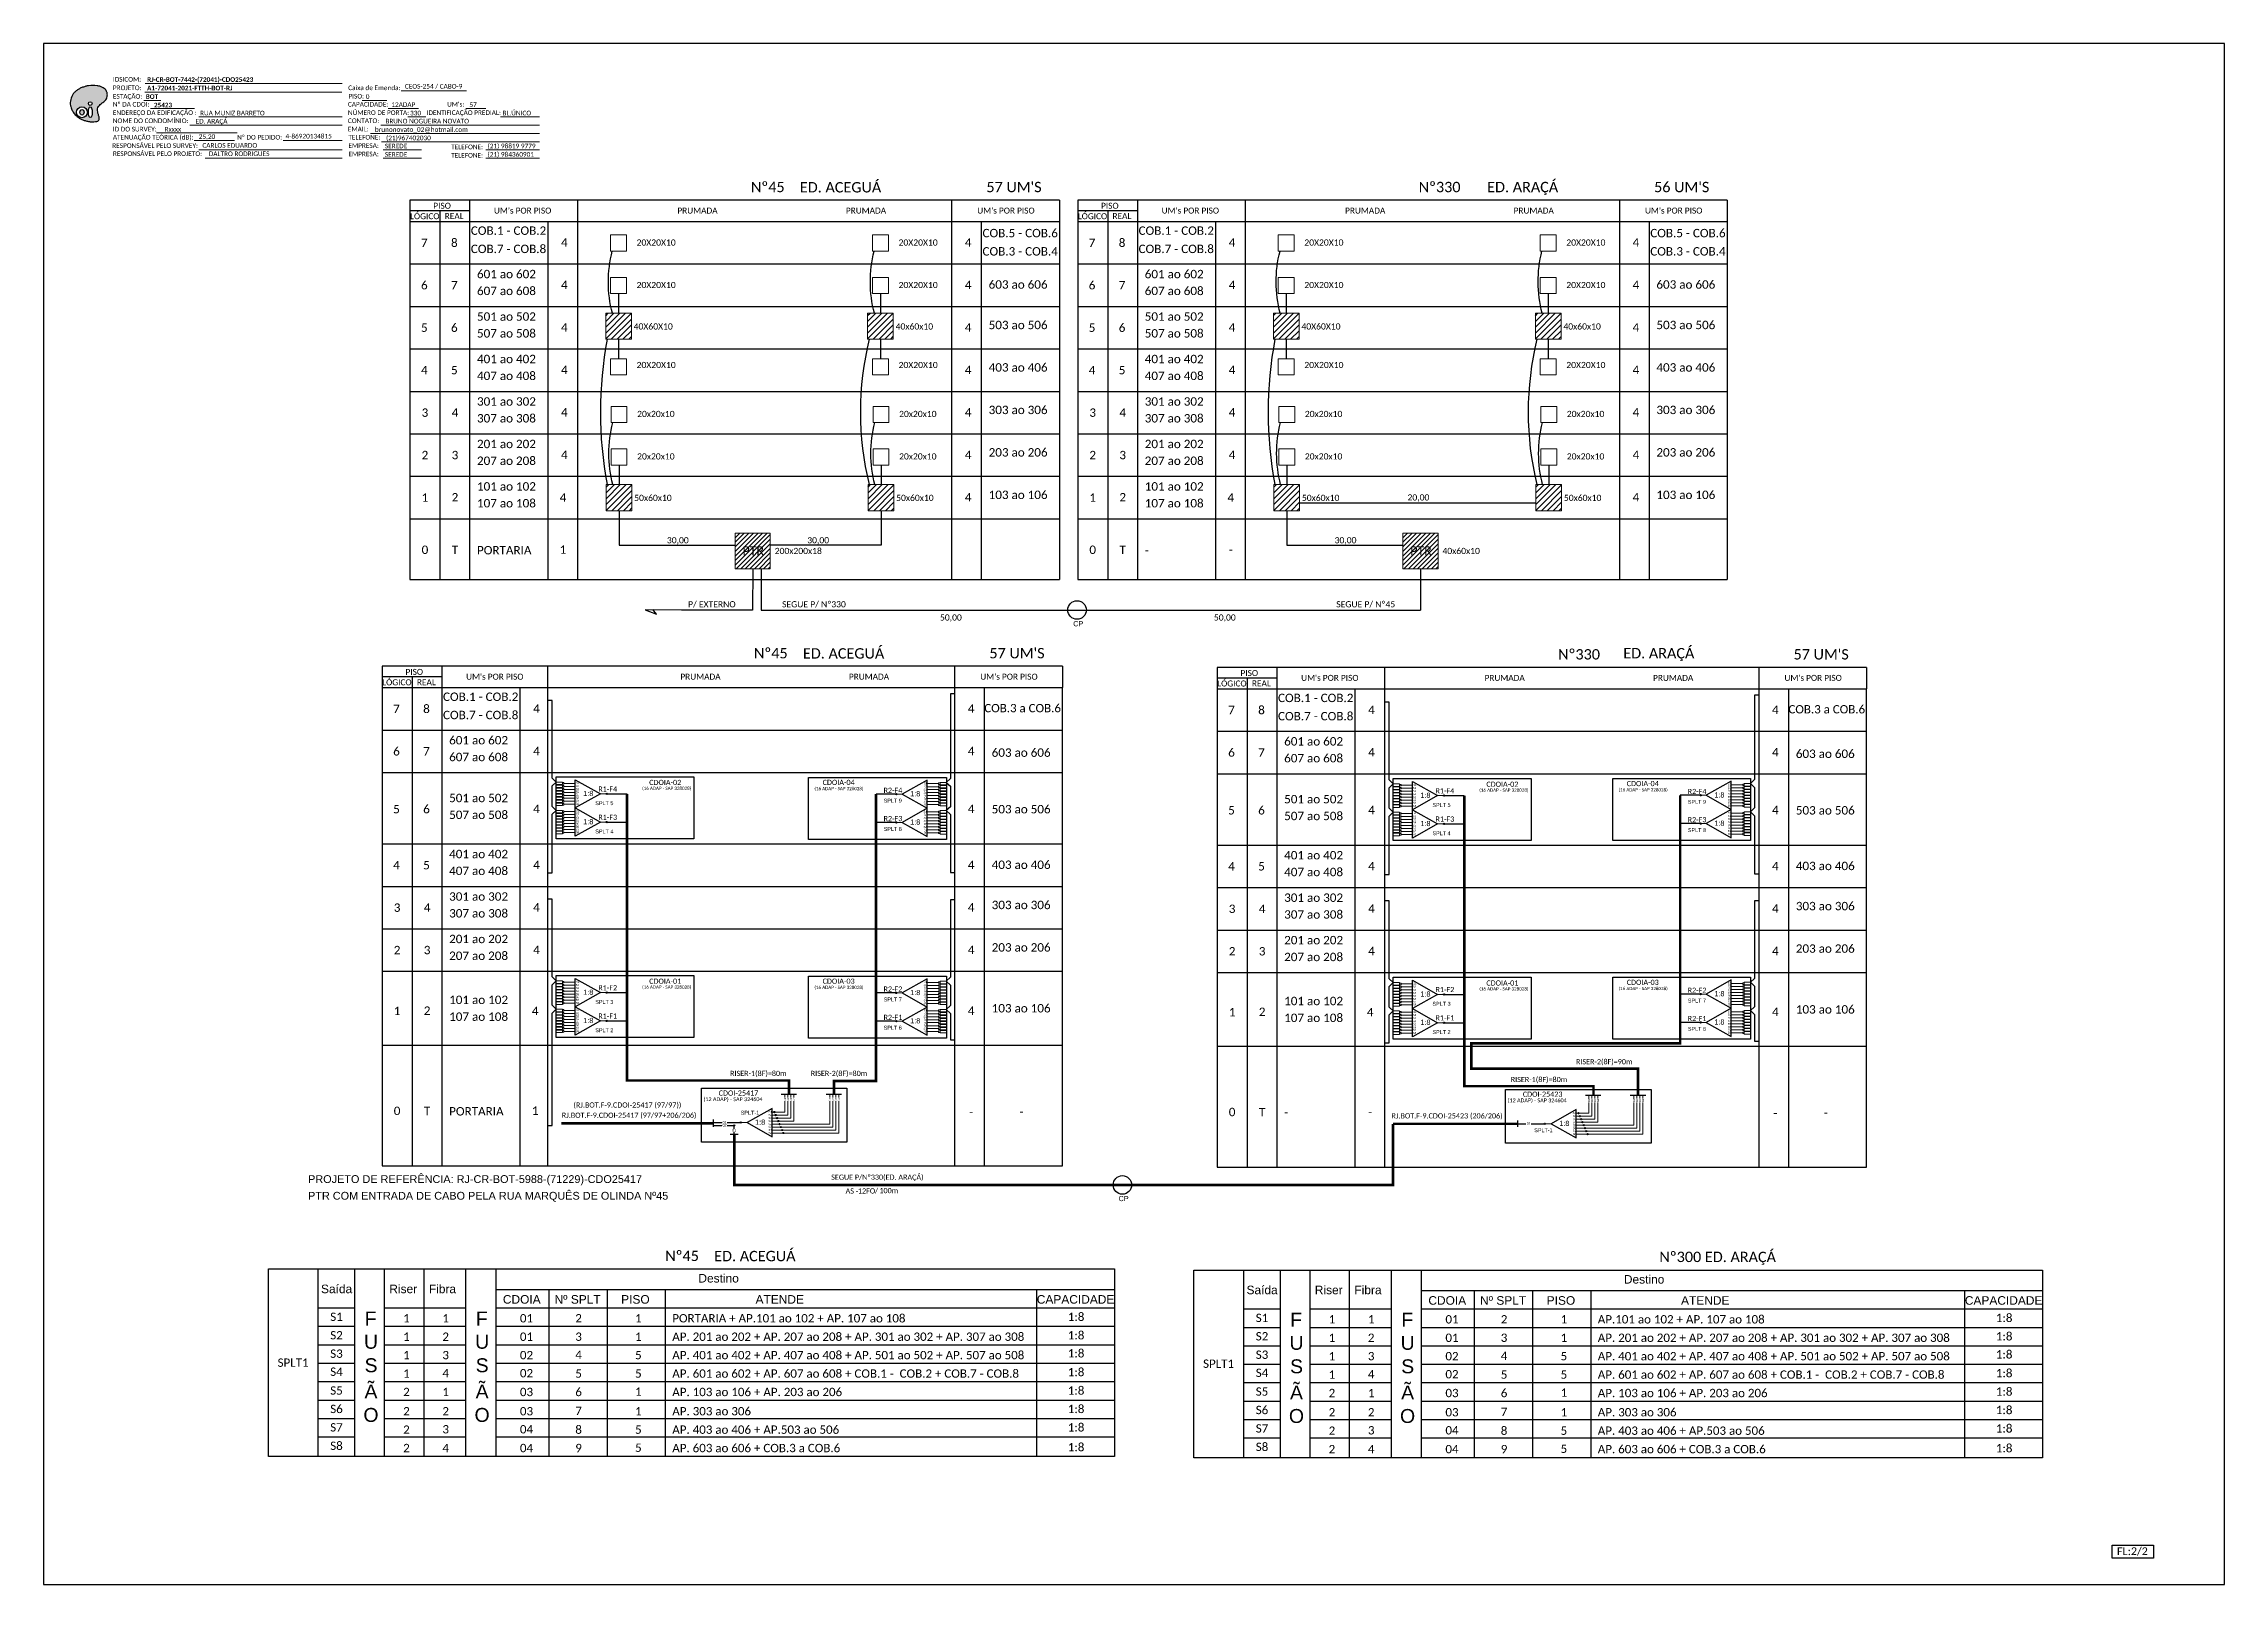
# Model space of a CAD drawing. Header units: metres. Extents: x -1286 to 457, y -500 to 94.
# Drawn here: x -384 to 457, y -500 to 94 of the extents above; entities that cross this region are included whole.
import ezdxf
from ezdxf.enums import TextEntityAlignment as Align

# ---------------------------------------------------------------- set-up
doc = ezdxf.new("R2010")
doc.units = ezdxf.units.M
doc.layers.add("20.0-LEGENDA DOS CDO'S", color=1, linetype='Continuous', lineweight=0)
doc.styles.add('ARIAL', font='arial.ttf')
doc.styles.add('WMF-Calibri0', font='calibri.ttf')
doc.styles.add('WMF-Calibri1', font='calibrib.ttf')

# ---------------------------------------------------------------- blocks, each defined once
blk = doc.blocks.new('OI')
h = blk.add_hatch(color=40)
edge = h.paths.add_edge_path()
edge.add_spline(control_points=[(4.35, -0.67), (3.92, -0.99), (3.26, -1.5), (2.81, -2.59), (2.9, -3.5), (3.06, -4.27), (3.31, -4.85), (3.37, -5.39), (3.4, -5.88), (3.2, -6.4), (2.54, -6.61), (1.65, -6.63), (0.55, -6.67), (-0.56, -6.42), (-1.61, -6.14), (-2.77, -5.61), (-3.92, -4.77), (-4.89, -3.7), (-5.34, -2.65), (-5.6, -1.94), (-5.85, -0.96), (-5.71, 0.47), (-5.1, 2.02), (-4.14, 3.02), (-3.3, 3.61), (-2.37, 4.16), (-1.36, 4.44), (-0.56, 4.7), (0.79, 4.85), (2.24, 4.97), (3.79, 4.57), (4.67, 4.21), (5.44, 3.65), (5.76, 2.99), (6.03, 2.21), (6.01, 1.46), (5.72, 0.64), (5.31, 0.08), (4.88, -0.38), (4.51, -0.55), (4.35, -0.67)], knot_values=[0, 0, 0, 0, 1.60434, 2.417191, 3.427595, 4.282808, 4.776746, 5.304182, 5.888771, 6.258406, 6.858137, 7.79129, 8.986195, 10.124242, 11.187857, 12.242908, 13.953784, 15.414161, 16.515391, 17.349188, 17.675853, 19.552021, 21.515531, 22.568638, 23.63245, 24.621084, 25.782718, 26.745347, 27.142653, 29.870543, 31.004649, 31.921532, 32.709589, 33.801391, 34.042471, 35.192333, 35.971461, 36.628871, 37.254359, 37.836911, 37.836911, 37.836911, 37.836911], degree=3, periodic=0)
h.paths.add_polyline_path([(1.13, -0.87, -1), (-0.04, -0.87, -1)], flags=16)
edge = h.paths.add_edge_path(flags=16)
edge.add_ellipse((0.56, -3.59), major_axis=(-0.02, 1.71), ratio=0.361305, start_angle=0, end_angle=360)
h.paths.add_polyline_path([(-0.36, -3.62, -1), (-3.8, -3.62, -1)], flags=16)
edge = h.paths.add_edge_path(flags=0)
edge.add_ellipse((-2.08, -3.62), major_axis=(0, 0.885), ratio=0.758294, start_angle=0, end_angle=360)
at = {"color": 40}
for centre, radius in [((-2.08, -3.62), 1.72), ((0.54, -0.87), 0.587)]:
    blk.add_circle(centre, radius, dxfattribs=at)
blk.add_ellipse((-2.08, -3.62), major_axis=(0, 0.885), ratio=0.758294, start_param=-3.141592653589792, end_param=3.141592653589792, dxfattribs=at)
blk.add_ellipse((0.56, -3.59), major_axis=(-0.02, 1.71), ratio=0.361305, dxfattribs=at)
at = {"color": 40, "start_tangent": (-0.800898, -0.598801), "end_tangent": (-0.800898, -0.598801)}
blk.add_spline([(4.35, -0.67), (3.2, -1.78), (2.9, -2.54), (2.92, -3.55), (3.12, -4.38), (3.28, -4.85), (3.37, -5.37), (3.35, -5.95), (3.2, -6.29), (2.66, -6.55), (1.73, -6.63), (0.54, -6.62), (-0.58, -6.41), (-1.6, -6.11), (-2.56, -5.67), (-3.95, -4.67), (-4.89, -3.56), (-5.37, -2.56), (-5.64, -1.78), (-5.72, -1.46), (-5.63, 0.42), (-4.84, 2.22), (-4.13, 2.99), (-3.27, 3.62), (-2.4, 4.09), (-1.3, 4.47), (-0.37, 4.72), (0.02, 4.77), (2.75, 4.8), (3.85, 4.53), (4.69, 4.16), (5.31, 3.68), (5.85, 2.73), (5.93, 2.5), (5.94, 1.35), (5.67, 0.62), (5.29, 0.08), (4.84, -0.36), (4.35, -0.67)], degree=3, dxfattribs=at)
blk = doc.blocks.new('SPLT_1-8_DIV_DIR')
h = blk.add_hatch(color=3)
h.dxf.hatch_style = 1
edge = h.paths.add_edge_path()
edge.add_arc((12.77, 4.04), 0.242, 0, 360)
h = blk.add_hatch(color=3)
h.dxf.hatch_style = 1
edge = h.paths.add_edge_path()
edge.add_arc((13.27, 2.88), 0.242, 0, 360)
h = blk.add_hatch(color=3)
h.dxf.hatch_style = 1
edge = h.paths.add_edge_path()
edge.add_arc((13.77, 1.73), 0.242, 0, 360)
h = blk.add_hatch(color=3)
h.dxf.hatch_style = 1
edge = h.paths.add_edge_path()
edge.add_arc((14.27, 0.58), 0.242, 0, 360)
h = blk.add_hatch(color=3)
h.dxf.hatch_style = 1
edge = h.paths.add_edge_path()
edge.add_arc((14.77, -0.58), 0.242, 0, 360)
h = blk.add_hatch(color=3)
h.dxf.hatch_style = 1
edge = h.paths.add_edge_path()
edge.add_arc((15.27, -1.73), 0.242, 0, 360)
h = blk.add_hatch(color=3)
h.dxf.hatch_style = 1
edge = h.paths.add_edge_path()
edge.add_arc((15.77, -2.88), 0.242, 0, 360)
h = blk.add_hatch(color=3)
h.dxf.hatch_style = 1
edge = h.paths.add_edge_path()
edge.add_arc((16.27, -4.04), 0.242, 0, 360)
at = {"color": 1, "lineweight": 0}
blk.add_lwpolyline([(2.22, 0), (0, 0)], dxfattribs=at)
at = {"color": 1}
blk.add_lwpolyline([(11.89, 5.45), (2.22, 0), (11.89, -5.45), (11.89, 5.45)], dxfattribs=at)
at = {"color": 7, "lineweight": 0}
for points in [[(12.77, 4.04), (11.89, 4.04)], [(11.89, 2.88), (13.27, 2.88)], [(11.89, 1.73), (13.77, 1.73)], [(11.89, 0.58), (14.27, 0.58)], [(11.89, -0.58), (14.77, -0.58)], [(11.89, -1.73), (15.27, -1.73)], [(11.89, -2.88), (15.77, -2.88)], [(11.89, -4.04), (16.27, -4.04)]]:
    blk.add_lwpolyline(points, dxfattribs=at)
at = {"color": 3}
for centre in [(12.77, 4.04), (13.27, 2.88), (13.77, 1.73), (14.27, 0.58), (14.77, -0.58), (15.27, -1.73), (15.77, -2.88), (16.27, -4.04)]:
    blk.add_circle(centre, 0.242, dxfattribs=at)
at = {"color": 1, "style": 'ARIAL'}
for s, height, p in [('1:8', 2, (5.35, -0.85)), ('S1', 0.75, (10.52, 3.77)), ('S2', 0.75, (10.52, 2.58)), ('S3', 0.75, (10.52, 1.37)), ('S4', 0.75, (10.52, 0.19)), ('S5', 0.75, (10.52, -1.02)), ('S6', 0.75, (10.52, -2.14)), ('S7', 0.75, (10.52, -3.24)), ('S8', 0.75, (10.52, -4.36))]:
    blk.add_text(s, height=height, dxfattribs=at).set_placement(p)
blk = doc.blocks.new('SPLT_1-8_SC-APC')
at = {"color": 1, "lineweight": 0}
blk.add_lwpolyline([(-17.04, -7.55), (-19.26, -7.55)], dxfattribs=at)
at = {"color": 1}
blk.add_lwpolyline([(-7.37, -2.1), (-17.04, -7.55), (-7.37, -13), (-7.37, -2.1)], dxfattribs=at)
at = {"color": 3, "lineweight": 0}
for points in [[(-2.99, -3.51), (-7.37, -3.51)], [(-7.37, -4.66), (-2.99, -4.66)], [(-7.37, -5.82), (-2.99, -5.82)], [(-7.37, -6.97), (-2.99, -6.97)], [(-7.37, -8.12), (-2.99, -8.12)], [(-2.41, -3.02), (-2.41, -4)], [(-2.41, -3.02), (0, -3.02)], [(-2.41, -4), (0, -4)], [(-2.41, -4.17), (-2.41, -5.16)], [(-2.41, -4.17), (0, -4.17)], [(-2.41, -5.16), (0, -5.16)], [(-2.41, -5.32), (-2.41, -6.31)], [(-2.41, -5.32), (0, -5.32)], [(-2.41, -6.31), (0, -6.31)], [(-2.41, -6.48), (-2.41, -7.46)], [(-2.41, -6.48), (0, -6.48)], [(-2.41, -7.46), (0, -7.46)], [(-2.41, -7.63), (-2.41, -8.62)], [(-2.41, -7.63), (0, -7.63)], [(-7.37, -9.28), (-2.99, -9.28)], [(-7.37, -10.43), (-2.99, -10.43)], [(-7.37, -11.58), (-2.99, -11.58)], [(-2.41, -8.62), (0, -8.62)], [(-2.41, -8.78), (-2.41, -9.77)], [(-2.41, -8.78), (0, -8.78)], [(-2.41, -9.77), (0, -9.77)], [(-2.41, -9.94), (-2.41, -10.92)], [(-2.41, -9.94), (0, -9.94)], [(-2.41, -10.92), (0, -10.92)], [(-2.41, -11.09), (-2.41, -12.08)], [(-2.41, -11.09), (0, -11.09)], [(-2.41, -12.08), (0, -12.08)]]:
    blk.add_lwpolyline(points, dxfattribs=at)
for points in [[(-2.99, -3.22), (-2.41, -3.22), (-2.41, -3.8), (-2.99, -3.8)], [(-2.99, -4.38), (-2.41, -4.38), (-2.41, -4.95), (-2.99, -4.95)], [(-2.99, -5.53), (-2.41, -5.53), (-2.41, -6.1), (-2.99, -6.1)], [(-2.99, -6.68), (-2.41, -6.68), (-2.41, -7.26), (-2.99, -7.26)], [(-2.99, -7.84), (-2.41, -7.84), (-2.41, -8.41), (-2.99, -8.41)], [(-2.99, -8.99), (-2.41, -8.99), (-2.41, -9.56), (-2.99, -9.56)], [(-2.99, -10.14), (-2.41, -10.14), (-2.41, -10.72), (-2.99, -10.72)], [(-2.99, -11.3), (-2.41, -11.3), (-2.41, -11.87), (-2.99, -11.87)]]:
    blk.add_lwpolyline(points, close=True, dxfattribs=at)
at = {"color": 1, "style": 'ARIAL'}
for s, height, p in [('1:8', 2, (-13.91, -8.4)), ('S1', 0.75, (-8.74, -3.78)), ('S2', 0.75, (-8.74, -4.97)), ('S3', 0.75, (-8.74, -6.18)), ('S4', 0.75, (-8.74, -7.36)), ('S5', 0.75, (-8.74, -8.57)), ('S6', 0.75, (-8.74, -9.69)), ('S7', 0.75, (-8.74, -10.78)), ('S8', 0.75, (-8.74, -11.9))]:
    blk.add_text(s, height=height, dxfattribs=at).set_placement(p)
blk = doc.blocks.new('SPLT_1-8_SC-APC_ESQ')
at = {"color": 3, "lineweight": 0}
for points in [[(2.41, -3.02), (0, -3.02)], [(2.41, -4), (0, -4)], [(2.41, -4.17), (0, -4.17)], [(2.41, -5.16), (0, -5.16)], [(2.41, -5.32), (0, -5.32)], [(2.41, -6.31), (0, -6.31)], [(2.41, -6.48), (0, -6.48)], [(2.41, -7.46), (0, -7.46)], [(2.41, -7.63), (0, -7.63)], [(2.41, -3.02), (2.41, -4)], [(2.41, -4.17), (2.41, -5.16)], [(2.41, -5.32), (2.41, -6.31)], [(2.41, -6.48), (2.41, -7.46)], [(2.41, -7.63), (2.41, -8.62)], [(2.99, -3.51), (7.37, -3.51)], [(7.37, -4.66), (2.99, -4.66)], [(7.37, -5.82), (2.99, -5.82)], [(7.37, -6.97), (2.99, -6.97)], [(7.37, -8.12), (2.99, -8.12)], [(2.41, -8.62), (0, -8.62)], [(2.41, -8.78), (0, -8.78)], [(2.41, -9.77), (0, -9.77)], [(2.41, -9.94), (0, -9.94)], [(2.41, -10.92), (0, -10.92)], [(2.41, -11.09), (0, -11.09)], [(2.41, -12.08), (0, -12.08)], [(2.41, -8.78), (2.41, -9.77)], [(2.41, -9.94), (2.41, -10.92)], [(2.41, -11.09), (2.41, -12.08)], [(7.37, -9.28), (2.99, -9.28)], [(7.37, -10.43), (2.99, -10.43)], [(7.37, -11.58), (2.99, -11.58)]]:
    blk.add_lwpolyline(points, dxfattribs=at)
for points in [[(2.99, -3.22), (2.41, -3.22), (2.41, -3.8), (2.99, -3.8)], [(2.99, -4.38), (2.41, -4.38), (2.41, -4.95), (2.99, -4.95)], [(2.99, -5.53), (2.41, -5.53), (2.41, -6.1), (2.99, -6.1)], [(2.99, -6.68), (2.41, -6.68), (2.41, -7.26), (2.99, -7.26)], [(2.99, -7.84), (2.41, -7.84), (2.41, -8.41), (2.99, -8.41)], [(2.99, -8.99), (2.41, -8.99), (2.41, -9.56), (2.99, -9.56)], [(2.99, -10.14), (2.41, -10.14), (2.41, -10.72), (2.99, -10.72)], [(2.99, -11.3), (2.41, -11.3), (2.41, -11.87), (2.99, -11.87)]]:
    blk.add_lwpolyline(points, close=True, dxfattribs=at)
at = {"color": 1}
blk.add_lwpolyline([(7.37, -2.1), (17.04, -7.55), (7.37, -13), (7.37, -2.1)], dxfattribs=at)
at = {"color": 1, "lineweight": 0}
blk.add_lwpolyline([(17.04, -7.55), (19.26, -7.55)], dxfattribs=at)
at = {"color": 1, "style": 'ARIAL'}
for s, height, p in [('S5', 0.75, (7.55, -8.57)), ('S3', 0.75, (7.55, -6.18)), ('S4', 0.75, (7.55, -7.36)), ('S2', 0.75, (7.56, -4.97)), ('S1', 0.75, (7.7, -3.78)), ('1:8', 2, (10.45, -8.4)), ('S6', 0.75, (7.55, -9.69)), ('S7', 0.75, (7.55, -10.78)), ('S8', 0.75, (7.55, -11.9))]:
    blk.add_text(s, height=height, dxfattribs=at).set_placement(p)

msp = doc.modelspace()

# ---------------------------------------------------------------- hatches: boundary and pattern name
h = msp.add_hatch()
h.set_pattern_fill('LINE', scale=0.5, angle=45)
h.set_pattern_definition([(45, (-5719.6999, 3257.7723), (-1.122532, 1.122532), [])])
h.paths.add_polyline_path([(-167.3, -19.77), (-157.4, -19.77), (-157.4, -9.73), (-167.3, -9.73)])
h = msp.add_hatch()
h.set_pattern_fill('LINE', scale=0.5, angle=45)
h.set_pattern_definition([(45, (-5618.6719, 3257.7723), (-1.122532, 1.122532), [])])
h.paths.add_polyline_path([(-66.27, -19.77), (-56.37, -19.77), (-56.37, -9.73), (-66.27, -9.73)])
h = msp.add_hatch()
h.set_pattern_fill('LINE', color=1, scale=0.5, angle=45)
h.set_pattern_definition([(45, (-5462.1938, 3257.7723), (-1.122532, 1.122532), [])])
h.paths.add_polyline_path([(90.21, -19.77), (100.11, -19.77), (100.11, -9.73), (90.21, -9.73)])
h = msp.add_hatch()
h.set_pattern_fill('LINE', color=1, scale=0.5, angle=45)
h.set_pattern_definition([(45, (-5361.1658, 3257.7723), (-1.122532, 1.122532), [])])
h.paths.add_polyline_path([(191.23, -19.77), (201.14, -19.77), (201.14, -9.73), (191.23, -9.73)])
h = msp.add_hatch()
h.set_pattern_fill('LINE', scale=0.5, angle=45)
h.set_pattern_definition([(45, (-5719.4969, 3191.6772), (-1.122532, 1.122532), [])])
h.paths.add_polyline_path([(-167.1, -85.87), (-157.19, -85.87), (-157.19, -75.83), (-167.1, -75.83)])
h = msp.add_hatch()
h.set_pattern_fill('LINE', scale=0.5, angle=45)
h.set_pattern_definition([(45, (-5618.4688, 3191.6772), (-1.122532, 1.122532), [])])
h.paths.add_polyline_path([(-66.07, -85.87), (-56.17, -85.87), (-56.17, -75.83), (-66.07, -75.83)])
h = msp.add_hatch()
h.set_pattern_fill('LINE', color=1, scale=0.5, angle=45)
h.set_pattern_definition([(45, (-5461.9908, 3191.6772), (-1.122532, 1.122532), [])])
h.paths.add_polyline_path([(90.41, -85.87), (100.31, -85.87), (100.31, -75.83), (90.41, -75.83)])
h = msp.add_hatch()
h.set_pattern_fill('LINE', color=1, scale=0.5, angle=45)
h.set_pattern_definition([(45, (-5360.9627, 3191.6772), (-1.122532, 1.122532), [])])
h.paths.add_polyline_path([(191.44, -85.87), (201.34, -85.87), (201.34, -75.83), (191.44, -75.83)])
h = msp.add_hatch()
h.set_pattern_fill('ANSI31', color=1, scale=10, style=0)
h.set_pattern_definition([(45, (-729.0078, -492.2265), (-0.8838835, 0.8838835), [])])
h.paths.add_polyline_path([(-117.39, -108.26), (-103.82, -108.26), (-103.82, -94.5), (-117.39, -94.5)])
h.paths.add_polyline_path([(-115.39, -103.91), (-105.3, -103.91), (-105.3, -98.76), (-115.39, -98.76)], flags=24)
h = msp.add_hatch()
h.set_pattern_fill('ANSI31', color=1, scale=10, style=0)
h.set_pattern_definition([(45, (-471.5017, -492.2265), (-0.8838835, 0.8838835), [])])
h.paths.add_polyline_path([(140.12, -108.26), (153.69, -108.26), (153.69, -94.5), (140.12, -94.5)])
h.paths.add_polyline_path([(142.12, -103.91), (152.2, -103.91), (152.2, -98.76), (142.12, -98.76)], flags=24)
h = msp.add_hatch(color=7)
h.dxf.hatch_style = 1
edge = h.paths.add_edge_path()
edge.add_arc((-166.88, -195.04), 0.256, 0, 360)
h = msp.add_hatch(color=7)
h.dxf.hatch_style = 1
edge = h.paths.add_edge_path()
edge.add_arc((-55.18, -195.15), 0.256, 0, 360)
h = msp.add_hatch(color=3)
h.dxf.hatch_style = 1
edge = h.paths.add_edge_path()
edge.add_arc((155.97, -195.73), 0.256, 0, 360)
h = msp.add_hatch(color=3)
h.dxf.hatch_style = 1
edge = h.paths.add_edge_path()
edge.add_arc((254.94, -195.6), 0.256, 0, 360)
h = msp.add_hatch(color=7)
h.dxf.hatch_style = 1
edge = h.paths.add_edge_path()
edge.add_arc((-166.88, -205.93), 0.256, 0, 360)
h = msp.add_hatch(color=7)
h.dxf.hatch_style = 1
edge = h.paths.add_edge_path()
edge.add_arc((-55.18, -206.05), 0.256, 0, 360)
h = msp.add_hatch(color=3)
h.dxf.hatch_style = 1
edge = h.paths.add_edge_path()
edge.add_arc((155.97, -206.63), 0.256, 0, 360)
h = msp.add_hatch(color=3)
h.dxf.hatch_style = 1
edge = h.paths.add_edge_path()
edge.add_arc((254.94, -206.49), 0.256, 0, 360)
h = msp.add_hatch(color=7)
h.dxf.hatch_style = 1
edge = h.paths.add_edge_path()
edge.add_arc((-166.88, -271.67), 0.256, 0, 360)
h = msp.add_hatch(color=7)
h.dxf.hatch_style = 1
edge = h.paths.add_edge_path()
edge.add_arc((-55.18, -271.78), 0.256, 0, 360)
h = msp.add_hatch(color=3)
h.dxf.hatch_style = 1
edge = h.paths.add_edge_path()
edge.add_arc((155.97, -272.36), 0.256, 0, 360)
h = msp.add_hatch(color=3)
h.dxf.hatch_style = 1
edge = h.paths.add_edge_path()
edge.add_arc((254.94, -272.23), 0.256, 0, 360)
h = msp.add_hatch(color=7)
h.dxf.hatch_style = 1
edge = h.paths.add_edge_path()
edge.add_arc((-166.88, -282.56), 0.256, 0, 360)
h = msp.add_hatch(color=7)
h.dxf.hatch_style = 1
edge = h.paths.add_edge_path()
edge.add_arc((-55.18, -282.68), 0.256, 0, 360)
h = msp.add_hatch(color=3)
h.dxf.hatch_style = 1
edge = h.paths.add_edge_path()
edge.add_arc((155.97, -283.26), 0.256, 0, 360)
h = msp.add_hatch(color=3)
h.dxf.hatch_style = 1
edge = h.paths.add_edge_path()
edge.add_arc((254.94, -283.13), 0.256, 0, 360)
h = msp.add_hatch(color=7)
h.dxf.hatch_style = 1
edge = h.paths.add_edge_path()
edge.add_arc((-102.25, -317.73), 0.242, 0, 360)
h = msp.add_hatch(color=7)
h.dxf.hatch_style = 1
edge = h.paths.add_edge_path()
edge.add_arc((-101.75, -318.88), 0.242, 0, 360)
h = msp.add_hatch(color=3)
h.dxf.hatch_style = 1
edge = h.paths.add_edge_path()
edge.add_arc((-117.73, -322.87), 0.242, 0, 360)
h = msp.add_hatch(color=3)
h.dxf.hatch_style = 1
edge = h.paths.add_edge_path()
edge.add_arc((-115.24, -321.76), 0.242, 0, 360)
h = msp.add_hatch(color=7)
h.dxf.hatch_style = 1
edge = h.paths.add_edge_path()
edge.add_arc((-101.25, -320.03), 0.242, 0, 360)
h = msp.add_hatch(color=7)
h.dxf.hatch_style = 1
edge = h.paths.add_edge_path()
edge.add_arc((-100.75, -321.19), 0.242, 0, 360)
h = msp.add_hatch(color=7)
h.dxf.hatch_style = 1
edge = h.paths.add_edge_path()
edge.add_arc((-100.25, -322.34), 0.242, 0, 360)
h = msp.add_hatch(color=7)
h.dxf.hatch_style = 1
edge = h.paths.add_edge_path()
edge.add_arc((-99.75, -323.49), 0.242, 0, 360)
h = msp.add_hatch(color=7)
h.dxf.hatch_style = 1
edge = h.paths.add_edge_path()
edge.add_arc((-99.25, -324.64), 0.242, 0, 360)
h = msp.add_hatch(color=7)
h.dxf.hatch_style = 1
edge = h.paths.add_edge_path()
edge.add_arc((-98.75, -325.8), 0.242, 0, 360)
h = msp.add_hatch(color=3)
h.dxf.hatch_style = 1
edge = h.paths.add_edge_path()
edge.add_arc((194.87, -322.21), 0.242, 0, 360)

# ---------------------------------------------------------------- linework, layer by layer
at = {"color": 7}
for p, q in [((-297.34, -378.21), (28.93, -378.21)), ((-297.34, -450.55), (-297.34, -378.21)), ((-278.26, -378.21), (-278.26, -450.55)), ((-264.15, -378.21), (-264.15, -450.55)), ((-252.56, -450.55), (-252.56, -378.21)), ((-237.43, -378.21), (-237.43, -450.55)), ((-221.3, -378.21), (-221.3, -450.55)), ((-209.7, -378.21), (-209.7, -450.55)), ((28.93, -378.21), (28.93, -450.55)), ((-209.7, -386.11), (28.93, -386.11)), ((-189.28, -386.11), (-189.28, -450.55)), ((-166.78, -386.11), (-166.78, -450.55)), ((-144.32, -386.11), (-144.32, -450.55)), ((-1.12, -386.11), (-1.12, -450.55)), ((-278.26, -393.21), (-264.15, -393.21)), ((-252.56, -393.21), (-221.3, -393.21)), ((-209.7, -393.21), (28.93, -393.21)), ((-278.26, -400.31), (-264.15, -400.31)), ((-252.56, -400.31), (-221.3, -400.31)), ((-209.7, -400.31), (28.93, -400.31)), ((-278.26, -407.42), (-264.15, -407.42)), ((-252.56, -407.42), (-221.3, -407.42)), ((-209.7, -407.42), (28.93, -407.42)), ((-278.26, -414.52), (-264.15, -414.52)), ((-252.56, -414.52), (-221.3, -414.52)), ((-209.7, -414.52), (28.93, -414.52)), ((-278.26, -421.62), (-264.15, -421.62)), ((-278.26, -428.73), (-264.15, -428.73)), ((-252.56, -421.62), (-221.3, -421.62)), ((-252.56, -428.73), (-221.3, -428.73)), ((-209.7, -421.62), (28.93, -421.62)), ((-209.7, -428.73), (28.93, -428.73)), ((-278.26, -435.83), (-264.15, -435.83)), ((-252.56, -435.83), (-221.3, -435.83)), ((-209.7, -435.83), (28.93, -435.83)), ((-278.26, -442.94), (-264.15, -442.94)), ((-252.56, -442.94), (-221.3, -442.94)), ((-209.7, -442.94), (28.93, -442.94)), ((28.93, -450.55), (-297.34, -450.55))]:
    msp.add_line(p, q, dxfattribs=at)
for p, q in [((59.57, -378.62), (386.83, -378.62)), ((59.57, -450.96), (59.57, -378.62)), ((78.66, -378.62), (78.66, -450.96)), ((92.76, -378.62), (92.76, -450.96)), ((104.35, -450.96), (104.35, -378.62)), ((119.48, -378.62), (119.48, -450.96)), ((135.62, -378.62), (135.62, -450.96)), ((147.22, -378.62), (147.22, -450.96)), ((147.22, -386.51), (386.83, -386.51)), ((167.63, -386.51), (167.63, -450.96)), ((190.13, -386.51), (190.13, -450.96)), ((212.59, -386.51), (212.59, -450.96)), ((356.78, -386.51), (356.78, -450.96)), ((386.83, -378.62), (386.83, -450.96)), ((78.66, -393.62), (92.76, -393.62)), ((104.35, -393.62), (135.62, -393.62)), ((147.22, -393.62), (386.83, -393.62)), ((78.66, -400.72), (92.76, -400.72)), ((104.35, -400.72), (135.62, -400.72)), ((147.22, -400.72), (386.83, -400.72)), ((78.66, -407.82), (92.76, -407.82)), ((104.35, -407.82), (135.62, -407.82)), ((147.22, -407.82), (386.83, -407.82)), ((78.66, -414.93), (92.76, -414.93)), ((104.35, -414.93), (135.62, -414.93)), ((147.22, -414.93), (386.83, -414.93)), ((78.66, -422.03), (92.76, -422.03)), ((104.35, -422.03), (135.62, -422.03)), ((147.22, -422.03), (386.83, -422.03)), ((78.66, -429.13), (92.76, -429.13)), ((78.66, -436.24), (92.76, -436.24)), ((104.35, -429.13), (135.62, -429.13)), ((104.35, -436.24), (135.62, -436.24)), ((147.22, -429.13), (386.83, -429.13)), ((147.22, -436.24), (386.83, -436.24)), ((78.66, -443.34), (92.76, -443.34)), ((104.35, -443.34), (135.62, -443.34)), ((147.22, -443.34), (386.83, -443.34)), ((386.83, -450.96), (59.57, -450.96))]:
    msp.add_line(p, q)
msp.add_lwpolyline([(-384.06, -499.81), (456.94, -499.81), (456.94, 94.19), (-384.06, 94.19)], close=True)
at = {"color": 7, "lineweight": 0}
for points in [[(-344.93, 78.79), (-268.95, 78.79)], [(-246.14, 76.01), (-221, 76.01)], [(-345.46, 72.24), (-338.91, 72.24)], [(-344.96, 75.52), (-269, 75.52)], [(-342.8, 69.17), (-325.83, 69.17)], [(-261.18, 72.28), (-251.7, 72.28)], [(-251.13, 69.17), (-239.51, 69.17)], [(-221.19, 69.17), (-213.52, 69.17)], [(-340.48, 59.75), (-309.44, 59.75)], [(-327.64, 62.82), (-268.98, 62.82)], [(-324.23, 65.93), (-268.98, 65.93)], [(-258.05, 59.58), (-192.79, 59.58)], [(-254.02, 62.82), (-192.79, 62.82)], [(-243.55, 65.93), (-236.6, 65.93)], [(-207.85, 65.93), (-192.82, 65.93)], [(-325.95, 56.79), (-310.44, 56.79)], [(-324.23, 53.23), (-268.98, 53.23)], [(-291.72, 56.79), (-268.95, 56.79)], [(-253.77, 56.34), (-192.79, 56.34)], [(-253.16, 53.23), (-238.36, 53.23)], [(-213.56, 53.23), (-192.79, 53.23)], [(-321.74, 49.99), (-268.98, 49.99)], [(-253.16, 49.99), (-238.36, 49.99)], [(-213.56, 49.99), (-192.79, 49.99)], [(-183.98, -190.51), (-186.4, -190.51)], [(-183.98, -191.49), (-186.4, -191.49)], [(-183.98, -191.66), (-186.4, -191.66)], [(-183.98, -192.65), (-186.4, -192.65)], [(-183.98, -192.81), (-186.4, -192.81)], [(-183.98, -190.51), (-183.98, -191.49)], [(-183.98, -191.66), (-183.98, -192.65)], [(-183.98, -192.81), (-183.98, -193.8)], [(-183.4, -191), (-179.03, -191)], [(-179.03, -192.15), (-183.4, -192.15)], [(-179.03, -193.31), (-183.4, -193.31)], [(-38.94, -191.11), (-43.32, -191.11)], [(-43.32, -192.27), (-38.94, -192.27)], [(-43.32, -193.42), (-38.94, -193.42)], [(-38.36, -190.62), (-38.36, -191.61)], [(-38.36, -190.62), (-35.95, -190.62)], [(-38.36, -191.61), (-35.95, -191.61)], [(-38.36, -191.77), (-38.36, -192.76)], [(-38.36, -191.77), (-35.95, -191.77)], [(-38.36, -192.76), (-35.95, -192.76)], [(-38.36, -192.93), (-38.36, -193.91)], [(-38.36, -192.93), (-35.95, -192.93)], [(-183.98, -193.8), (-186.4, -193.8)], [(-183.98, -193.97), (-186.4, -193.97)], [(-183.98, -194.95), (-186.4, -194.95)], [(-183.98, -195.12), (-186.4, -195.12)], [(-183.98, -196.1), (-186.4, -196.1)], [(-183.98, -196.27), (-186.4, -196.27)], [(-183.98, -197.26), (-186.4, -197.26)], [(-183.98, -197.42), (-186.4, -197.42)], [(-183.98, -198.41), (-186.4, -198.41)], [(-183.98, -198.58), (-186.4, -198.58)], [(-183.98, -199.56), (-186.4, -199.56)], [(-183.98, -201.4), (-186.4, -201.4)], [(-183.98, -193.97), (-183.98, -194.95)], [(-183.98, -195.12), (-183.98, -196.1)], [(-183.98, -196.27), (-183.98, -197.26)], [(-183.98, -197.42), (-183.98, -198.41)], [(-183.98, -198.58), (-183.98, -199.56)], [(-183.98, -201.4), (-183.98, -202.39)], [(-179.03, -194.46), (-183.4, -194.46)], [(-179.03, -195.61), (-183.4, -195.61)], [(-179.03, -196.76), (-183.4, -196.76)], [(-179.03, -197.92), (-183.4, -197.92)], [(-179.03, -199.07), (-183.4, -199.07)], [(-169.36, -195.04), (-167.14, -195.04)], [(-52.98, -195.15), (-55.21, -195.15)], [(-43.32, -194.57), (-38.94, -194.57)], [(-43.32, -195.73), (-38.94, -195.73)], [(-43.32, -196.88), (-38.94, -196.88)], [(-43.32, -198.03), (-38.94, -198.03)], [(-43.32, -199.18), (-38.94, -199.18)], [(-38.36, -193.91), (-35.95, -193.91)], [(-38.36, -194.08), (-38.36, -195.07)], [(-38.36, -194.08), (-35.95, -194.08)], [(-38.36, -195.07), (-35.95, -195.07)], [(-38.36, -195.23), (-38.36, -196.22)], [(-38.36, -195.23), (-35.95, -195.23)], [(-38.36, -196.22), (-35.95, -196.22)], [(-38.36, -196.39), (-38.36, -197.37)], [(-38.36, -196.39), (-35.95, -196.39)], [(-38.36, -197.37), (-35.95, -197.37)], [(-38.36, -197.54), (-38.36, -198.52)], [(-38.36, -197.54), (-35.95, -197.54)], [(-38.36, -198.52), (-35.95, -198.52)], [(-38.36, -198.69), (-38.36, -199.68)], [(-38.36, -198.69), (-35.95, -198.69)], [(-38.36, -199.68), (-35.95, -199.68)], [(-38.36, -201.52), (-38.36, -202.5)], [(-38.36, -201.52), (-35.95, -201.52)], [(-183.98, -202.39), (-186.4, -202.39)], [(-183.98, -202.56), (-186.4, -202.56)], [(-183.98, -203.54), (-186.4, -203.54)], [(-183.98, -203.71), (-186.4, -203.71)], [(-183.98, -204.7), (-186.4, -204.7)], [(-183.98, -204.86), (-186.4, -204.86)], [(-183.98, -205.85), (-186.4, -205.85)], [(-183.98, -206.01), (-186.4, -206.01)], [(-183.98, -207), (-186.4, -207)], [(-183.98, -207.17), (-186.4, -207.17)], [(-183.98, -208.15), (-186.4, -208.15)], [(-183.98, -208.32), (-186.4, -208.32)], [(-183.98, -209.31), (-186.4, -209.31)], [(-183.98, -209.47), (-186.4, -209.47)], [(-183.98, -202.56), (-183.98, -203.54)], [(-183.98, -203.71), (-183.98, -204.7)], [(-183.98, -204.86), (-183.98, -205.85)], [(-183.98, -206.01), (-183.98, -207)], [(-183.98, -207.17), (-183.98, -208.15)], [(-183.98, -208.32), (-183.98, -209.31)], [(-183.98, -209.47), (-183.98, -210.46)], [(-183.4, -201.9), (-179.03, -201.9)], [(-179.03, -203.05), (-183.4, -203.05)], [(-179.03, -204.2), (-183.4, -204.2)], [(-179.03, -205.36), (-183.4, -205.36)], [(-179.03, -206.51), (-183.4, -206.51)], [(-179.03, -207.66), (-183.4, -207.66)], [(-179.03, -208.81), (-183.4, -208.81)], [(-179.03, -209.97), (-183.4, -209.97)], [(-169.36, -205.93), (-167.14, -205.93)], [(-52.98, -206.05), (-55.21, -206.05)], [(-38.94, -202.01), (-43.32, -202.01)], [(-43.32, -203.16), (-38.94, -203.16)], [(-43.32, -204.32), (-38.94, -204.32)], [(-43.32, -205.47), (-38.94, -205.47)], [(-43.32, -206.62), (-38.94, -206.62)], [(-43.32, -207.78), (-38.94, -207.78)], [(-43.32, -208.93), (-38.94, -208.93)], [(-43.32, -210.08), (-38.94, -210.08)], [(-38.36, -202.5), (-35.95, -202.5)], [(-38.36, -202.67), (-38.36, -203.66)], [(-38.36, -202.67), (-35.95, -202.67)], [(-38.36, -203.66), (-35.95, -203.66)], [(-38.36, -203.82), (-38.36, -204.81)], [(-38.36, -203.82), (-35.95, -203.82)], [(-38.36, -204.81), (-35.95, -204.81)], [(-38.36, -204.98), (-38.36, -205.96)], [(-38.36, -204.98), (-35.95, -204.98)], [(-38.36, -205.96), (-35.95, -205.96)], [(-38.36, -206.13), (-38.36, -207.12)], [(-38.36, -206.13), (-35.95, -206.13)], [(-38.36, -207.12), (-35.95, -207.12)], [(-38.36, -207.28), (-38.36, -208.27)], [(-38.36, -207.28), (-35.95, -207.28)], [(-38.36, -208.27), (-35.95, -208.27)], [(-38.36, -208.44), (-38.36, -209.42)], [(-38.36, -208.44), (-35.95, -208.44)], [(-38.36, -209.42), (-35.95, -209.42)], [(-38.36, -209.59), (-38.36, -210.57)], [(-38.36, -209.59), (-35.95, -209.59)], [(-183.98, -210.46), (-186.4, -210.46)], [(-38.36, -210.57), (-35.95, -210.57)], [(-183.98, -267.14), (-186.4, -267.14)], [(-183.98, -268.12), (-186.4, -268.12)], [(-183.98, -268.29), (-186.4, -268.29)], [(-183.98, -267.14), (-183.98, -268.12)], [(-183.98, -268.29), (-183.98, -269.28)], [(-183.4, -267.63), (-179.03, -267.63)], [(-179.03, -268.78), (-183.4, -268.78)], [(-38.94, -267.74), (-43.32, -267.74)], [(-43.32, -268.9), (-38.94, -268.9)], [(-38.36, -267.25), (-38.36, -268.24)], [(-38.36, -267.25), (-35.95, -267.25)], [(-38.36, -268.24), (-35.95, -268.24)], [(-38.36, -268.4), (-38.36, -269.39)], [(-38.36, -268.4), (-35.95, -268.4)], [(-183.98, -269.28), (-186.4, -269.28)], [(-183.98, -269.44), (-186.4, -269.44)], [(-183.98, -270.43), (-186.4, -270.43)], [(-183.98, -270.6), (-186.4, -270.6)], [(-183.98, -271.58), (-186.4, -271.58)], [(-183.98, -271.75), (-186.4, -271.75)], [(-183.98, -272.74), (-186.4, -272.74)], [(-183.98, -272.9), (-186.4, -272.9)], [(-183.98, -273.89), (-186.4, -273.89)], [(-183.98, -274.05), (-186.4, -274.05)], [(-183.98, -275.04), (-186.4, -275.04)], [(-183.98, -275.21), (-186.4, -275.21)], [(-183.98, -276.19), (-186.4, -276.19)], [(-183.98, -269.44), (-183.98, -270.43)], [(-183.98, -270.6), (-183.98, -271.58)], [(-183.98, -271.75), (-183.98, -272.74)], [(-183.98, -272.9), (-183.98, -273.89)], [(-183.98, -274.05), (-183.98, -275.04)], [(-183.98, -275.21), (-183.98, -276.19)], [(-179.03, -269.94), (-183.4, -269.94)], [(-179.03, -271.09), (-183.4, -271.09)], [(-179.03, -272.24), (-183.4, -272.24)], [(-179.03, -273.4), (-183.4, -273.4)], [(-179.03, -274.55), (-183.4, -274.55)], [(-179.03, -275.7), (-183.4, -275.7)], [(-169.36, -271.67), (-167.14, -271.67)], [(-52.98, -271.78), (-55.21, -271.78)], [(-43.32, -270.05), (-38.94, -270.05)], [(-43.32, -271.2), (-38.94, -271.2)], [(-43.32, -272.36), (-38.94, -272.36)], [(-43.32, -273.51), (-38.94, -273.51)], [(-43.32, -274.66), (-38.94, -274.66)], [(-43.32, -275.82), (-38.94, -275.82)], [(-38.36, -269.39), (-35.95, -269.39)], [(-38.36, -269.56), (-38.36, -270.54)], [(-38.36, -269.56), (-35.95, -269.56)], [(-38.36, -270.54), (-35.95, -270.54)], [(-38.36, -270.71), (-38.36, -271.7)], [(-38.36, -270.71), (-35.95, -270.71)], [(-38.36, -271.7), (-35.95, -271.7)], [(-38.36, -271.86), (-38.36, -272.85)], [(-38.36, -271.86), (-35.95, -271.86)], [(-38.36, -272.85), (-35.95, -272.85)], [(-38.36, -273.02), (-38.36, -274)], [(-38.36, -273.02), (-35.95, -273.02)], [(-38.36, -274), (-35.95, -274)], [(-38.36, -274.17), (-38.36, -275.16)], [(-38.36, -274.17), (-35.95, -274.17)], [(-38.36, -275.16), (-35.95, -275.16)], [(-38.36, -275.32), (-38.36, -276.31)], [(-38.36, -275.32), (-35.95, -275.32)], [(-38.36, -276.31), (-35.95, -276.31)], [(-183.98, -278.03), (-186.4, -278.03)], [(-183.98, -279.02), (-186.4, -279.02)], [(-183.98, -279.19), (-186.4, -279.19)], [(-183.98, -280.17), (-186.4, -280.17)], [(-183.98, -280.34), (-186.4, -280.34)], [(-183.98, -281.33), (-186.4, -281.33)], [(-183.98, -281.49), (-186.4, -281.49)], [(-183.98, -282.48), (-186.4, -282.48)], [(-183.98, -282.65), (-186.4, -282.65)], [(-183.98, -283.63), (-186.4, -283.63)], [(-183.98, -283.8), (-186.4, -283.8)], [(-183.98, -284.79), (-186.4, -284.79)], [(-183.98, -284.95), (-186.4, -284.95)], [(-183.98, -285.94), (-186.4, -285.94)], [(-183.98, -278.03), (-183.98, -279.02)], [(-183.98, -279.19), (-183.98, -280.17)], [(-183.98, -280.34), (-183.98, -281.33)], [(-183.98, -281.49), (-183.98, -282.48)], [(-183.98, -282.65), (-183.98, -283.63)], [(-183.98, -283.8), (-183.98, -284.79)], [(-183.98, -284.95), (-183.98, -285.94)], [(-183.4, -278.53), (-179.03, -278.53)], [(-179.03, -279.68), (-183.4, -279.68)], [(-179.03, -280.83), (-183.4, -280.83)], [(-179.03, -281.99), (-183.4, -281.99)], [(-179.03, -283.14), (-183.4, -283.14)], [(-179.03, -284.29), (-183.4, -284.29)], [(-179.03, -285.44), (-183.4, -285.44)], [(-169.36, -282.56), (-167.14, -282.56)], [(-52.98, -282.68), (-55.21, -282.68)], [(-38.94, -278.64), (-43.32, -278.64)], [(-43.32, -279.79), (-38.94, -279.79)], [(-43.32, -280.95), (-38.94, -280.95)], [(-43.32, -282.1), (-38.94, -282.1)], [(-43.32, -283.25), (-38.94, -283.25)], [(-43.32, -284.41), (-38.94, -284.41)], [(-43.32, -285.56), (-38.94, -285.56)], [(-38.36, -278.15), (-38.36, -279.13)], [(-38.36, -278.15), (-35.95, -278.15)], [(-38.36, -279.13), (-35.95, -279.13)], [(-38.36, -279.3), (-38.36, -280.29)], [(-38.36, -279.3), (-35.95, -279.3)], [(-38.36, -280.29), (-35.95, -280.29)], [(-38.36, -280.45), (-38.36, -281.44)], [(-38.36, -280.45), (-35.95, -280.45)], [(-38.36, -281.44), (-35.95, -281.44)], [(-38.36, -281.61), (-38.36, -282.59)], [(-38.36, -281.61), (-35.95, -281.61)], [(-38.36, -282.59), (-35.95, -282.59)], [(-38.36, -282.76), (-38.36, -283.75)], [(-38.36, -282.76), (-35.95, -282.76)], [(-38.36, -283.75), (-35.95, -283.75)], [(-38.36, -283.91), (-38.36, -284.9)], [(-38.36, -283.91), (-35.95, -283.91)], [(-38.36, -284.9), (-35.95, -284.9)], [(-38.36, -285.07), (-38.36, -286.05)], [(-38.36, -285.07), (-35.95, -285.07)], [(-183.98, -286.1), (-186.4, -286.1)], [(-183.98, -287.09), (-186.4, -287.09)], [(-183.98, -286.1), (-183.98, -287.09)], [(-179.03, -286.6), (-183.4, -286.6)], [(-43.32, -286.71), (-38.94, -286.71)], [(-38.36, -286.05), (-35.95, -286.05)], [(-38.36, -286.22), (-38.36, -287.21)], [(-38.36, -286.22), (-35.95, -286.22)], [(-38.36, -287.21), (-35.95, -287.21)], [(-98.24, -310.81), (-98.24, -312.13)], [(-97.08, -310.81), (-97.08, -312.1)], [(-95.93, -310.81), (-95.93, -312.1)], [(-94.77, -310.81), (-94.77, -312.1)], [(-80.91, -310.81), (-80.91, -312.13)], [(-79.76, -310.81), (-79.76, -312.1)], [(-78.6, -310.81), (-78.6, -312.1)], [(-77.44, -310.81), (-77.44, -312.1)], [(-102.25, -317.73), (-103.13, -317.73)], [(-103.13, -318.88), (-101.75, -318.88)], [(-102.01, -317.73), (-98.24, -317.73)], [(-101.51, -318.88), (-97.08, -318.88), (-97.08, -313.52)], [(-101.01, -320.03), (-95.93, -320.03), (-95.93, -313.53)], [(-100.51, -321.19), (-94.77, -321.19), (-94.77, -313.52)], [(-100.25, -322.34), (-80.91, -322.34), (-80.91, -313.52)], [(-99.75, -323.49), (-79.76, -323.49), (-79.76, -313.52)], [(-99.25, -324.64), (-78.6, -324.64), (-78.6, -313.53)], [(-98.75, -325.8), (-77.44, -325.8), (-77.44, -313.52)], [(-98.24, -313.56), (-98.24, -317.73)], [(-112.79, -321.76), (-115.02, -321.76)], [(-103.13, -320.03), (-101.25, -320.03)], [(-103.13, -321.19), (-100.75, -321.19)], [(-103.13, -322.34), (-100.25, -322.34)], [(-103.13, -323.49), (-99.75, -323.49)], [(-103.13, -324.64), (-99.25, -324.64)], [(-103.13, -325.8), (-98.75, -325.8)]]:
    msp.add_lwpolyline(points, dxfattribs=at)
at = {"color": 0}
for points in [[(7.71, 33.84), (-242.78, 33.84)], [(265.21, 33.84), (14.72, 33.84)], [(-219.64, 29.73), (-242.78, 29.73)], [(37.87, 29.73), (14.72, 29.73)], [(8.87, -145.86), (-253.52, -145.86)], [(-230.38, -149.97), (-253.52, -149.97)], [(318.99, -146.31), (68.5, -146.31)], [(91.64, -150.42), (68.5, -150.42)]]:
    msp.add_lwpolyline(points, dxfattribs=at)
for points in [[(-242.78, 33.84), (-242.78, 25.62)], [(-219.64, 25.62), (-219.64, 33.84)], [(-178.05, 25.62), (-178.05, 33.84)], [(-33.89, 33.84), (-33.89, 25.62)], [(7.71, 33.84), (7.71, 25.62)], [(14.72, 33.84), (14.72, 25.62)], [(37.87, 25.62), (37.87, 33.84)], [(79.46, 25.62), (79.46, 33.84)], [(223.62, 33.84), (223.62, 25.62)], [(265.21, 33.84), (265.21, 25.62)], [(-242.78, 25.62), (7.71, 25.62)], [(-242.78, 25.62), (7.71, 25.62)], [(-242.78, 25.62), (7.71, 25.62)], [(-242.78, 25.62), (-242.78, -112.41)], [(-231.21, 29.73), (-231.21, 25.62)], [(-231.21, 25.62), (-231.21, -112.41)], [(-219.64, -112.41), (-219.64, 25.62)], [(-189.62, 25.62), (-189.62, -112.41)], [(-178.05, -112.41), (-178.05, 25.62)], [(-33.89, 25.62), (-33.89, -112.41)], [(-22.31, -112.41), (-22.31, 25.62)], [(7.71, 25.62), (7.71, -112.41)], [(14.72, 25.62), (14.72, -112.41)], [(14.72, 25.62), (265.21, 25.62)], [(14.72, 25.62), (265.21, 25.62)], [(14.72, 25.62), (265.21, 25.62)], [(26.3, 29.73), (26.3, 25.62)], [(26.3, 25.62), (26.3, -112.41)], [(37.87, -112.41), (37.87, 25.62)], [(67.89, 25.62), (67.89, -112.41)], [(79.46, -112.41), (79.46, 25.62)], [(223.62, 25.62), (223.62, -112.41)], [(235.19, -112.41), (235.19, 25.62)], [(265.21, 25.62), (265.21, -112.41)], [(-242.78, 9.25), (7.71, 9.25)], [(14.72, 9.25), (265.21, 9.25)], [(-242.78, -7.13), (7.71, -7.13)], [(14.72, -7.13), (265.21, -7.13)], [(-242.78, -23.5), (7.71, -23.5)], [(14.72, -23.5), (265.21, -23.5)], [(-242.78, -39.87), (7.71, -39.87)], [(14.72, -39.87), (265.21, -39.87)], [(-242.78, -56.24), (7.71, -56.24)], [(14.72, -56.24), (265.21, -56.24)], [(-242.78, -72.61), (7.71, -72.61)], [(14.72, -72.61), (265.21, -72.61)], [(-242.78, -88.99), (7.71, -88.99)], [(14.72, -88.99), (265.21, -88.99)], [(-242.78, -112.41), (7.71, -112.41)], [(14.72, -112.41), (265.21, -112.41)], [(-253.52, -145.86), (-253.52, -154.09)], [(-241.95, -149.97), (-241.95, -154.09)], [(-230.38, -154.09), (-230.38, -145.86)], [(-189.63, -338.48), (-189.63, -145.86)], [(-32.72, -145.86), (-32.72, -154.09)], [(8.87, -145.86), (8.87, -154.09)], [(68.5, -146.31), (68.5, -154.53)], [(80.07, -150.42), (80.07, -154.53)], [(91.64, -154.53), (91.64, -146.31)], [(133.23, -154.53), (133.23, -146.31)], [(277.39, -146.31), (277.39, -154.53)], [(318.99, -146.31), (318.99, -154.53)], [(-253.52, -154.09), (-253.52, -338.48), (8.87, -338.48), (8.87, -154.09)], [(-253.52, -154.09), (8.87, -154.09)], [(-253.52, -154.09), (8.87, -154.09)], [(-253.52, -154.09), (8.87, -154.09)], [(-241.95, -154.09), (-241.95, -338.48)], [(-230.38, -338.48), (-230.38, -154.09)], [(-200.36, -154.09), (-200.36, -338.48)], [(-32.72, -154.09), (-32.72, -338.48)], [(-21.15, -338.48), (-21.15, -154.09)], [(68.5, -154.53), (68.5, -338.92), (318.99, -338.92), (318.99, -154.53)], [(68.5, -154.53), (318.99, -154.53)], [(68.5, -154.53), (318.99, -154.53)], [(68.5, -154.53), (318.99, -154.53)], [(80.07, -154.53), (80.07, -338.92)], [(91.64, -338.92), (91.64, -154.53)], [(121.66, -154.53), (121.66, -338.92)], [(133.23, -338.92), (133.23, -154.53)], [(277.39, -154.53), (277.39, -338.92)], [(288.97, -338.92), (288.97, -154.53)], [(-253.52, -170.46), (8.87, -170.46)], [(68.5, -170.91), (318.99, -170.91)], [(-253.52, -186.83), (8.87, -186.83)], [(68.5, -187.28), (318.99, -187.28)], [(-253.52, -214.35), (8.87, -214.35)], [(68.5, -214.79), (318.99, -214.79)], [(-253.52, -230.72), (8.87, -230.72)], [(68.5, -231.17), (318.99, -231.17)], [(-253.52, -247.09), (8.87, -247.09)], [(68.5, -247.54), (318.99, -247.54)], [(-253.52, -263.46), (8.87, -263.46)], [(68.5, -263.91), (318.99, -263.91)], [(-253.52, -291.89), (8.87, -291.89)], [(68.5, -292.34), (318.99, -292.34)]]:
    msp.add_lwpolyline(points)
at = {"lineweight": 0}
for points in [[(-159.29, 20.42), (-165.42, 20.42), (-165.42, 14.2), (-159.29, 14.2)], [(-58.26, 20.42), (-64.39, 20.42), (-64.39, 14.2), (-58.26, 14.2)], [(98.22, 20.42), (92.09, 20.42), (92.09, 14.2), (98.22, 14.2)], [(199.25, 20.42), (193.12, 20.42), (193.12, 14.2), (199.25, 14.2)], [(-159.29, 4.04), (-165.42, 4.04), (-165.42, -2.17), (-159.29, -2.17)], [(-58.26, 4.04), (-64.39, 4.04), (-64.39, -2.17), (-58.26, -2.17)], [(98.22, 4.04), (92.09, 4.04), (92.09, -2.17), (98.22, -2.17)], [(199.25, 4.04), (193.12, 4.04), (193.12, -2.17), (199.25, -2.17)], [(-159.28, -27.34), (-165.41, -27.34), (-165.41, -33.55), (-159.28, -33.55)], [(-58.26, -27.34), (-64.39, -27.34), (-64.39, -33.55), (-58.26, -33.55)], [(98.22, -27.34), (92.09, -27.34), (92.09, -33.55), (98.22, -33.55)], [(199.25, -27.34), (193.12, -27.34), (193.12, -33.55), (199.25, -33.55)], [(-159.08, -45.68), (-165.21, -45.68), (-165.21, -51.89), (-159.08, -51.89)], [(-58.05, -45.68), (-64.18, -45.68), (-64.18, -51.89), (-58.05, -51.89)], [(98.42, -45.68), (92.29, -45.68), (92.29, -51.89), (98.42, -51.89)], [(199.45, -45.68), (193.32, -45.68), (193.32, -51.89), (199.45, -51.89)], [(-159.08, -62.05), (-165.21, -62.05), (-165.21, -68.27), (-159.08, -68.27)], [(-58.05, -62.05), (-64.18, -62.05), (-64.18, -68.27), (-58.05, -68.27)], [(98.42, -62.05), (92.29, -62.05), (92.29, -68.27), (98.42, -68.27)], [(199.45, -62.05), (193.32, -62.05), (193.32, -68.27), (199.45, -68.27)]]:
    msp.add_lwpolyline(points, close=True, dxfattribs=at)
at = {"color": 3}
for points in [[(-164.71, -9.73, -0.12697), (-164.76, 14.2)], [(-63.68, -9.73, -0.12697), (-63.73, 14.2)], [(92.8, -9.73, -0.12697), (92.75, 14.2)], [(193.83, -9.73, -0.12697), (193.78, 14.2)], [(-166.6, -75.83, -0.093709), (-166.58, -19.77)], [(-65.57, -75.83, -0.120743), (-65.55, -19.77)], [(90.91, -75.83, -0.093709), (90.93, -19.77)], [(191.94, -75.83, -0.120743), (191.96, -19.77)], [(-164.51, -75.83, -0.12697), (-164.55, -51.89)], [(-63.48, -75.83, -0.12697), (-63.53, -51.89)], [(93, -75.83, -0.12697), (92.95, -51.89)], [(194.03, -75.83, -0.12697), (193.98, -51.89)]]:
    msp.add_lwpolyline(points, format="xyb", dxfattribs=at)
for points in [[(-162.35, -2.08), (-162.35, -9.65)], [(-61.32, -2.08), (-61.32, -9.65)], [(95.16, -2.08), (95.16, -9.65)], [(196.18, -2.08), (196.18, -9.65)], [(-61.32, -19.77), (-61.32, -27.34)], [(95.16, -19.77), (95.16, -27.34)], [(196.19, -19.77), (196.19, -27.34)], [(-162.15, -68.18), (-162.15, -75.74)], [(-61.12, -68.18), (-61.12, -75.74)], [(95.36, -68.18), (95.36, -75.74)], [(196.39, -68.18), (196.39, -75.74)], [(100.31, -82.9), (191.44, -82.9)], [(-162.15, -85.87), (-162.15, -99.19), (-117.39, -99.19)], [(-61.12, -85.87), (-61.12, -99.19), (-103.82, -99.19)], [(95.36, -85.87), (95.36, -99.19), (140.12, -99.19)], [(133.22, -226.18), (134.88, -226.18), (134.88, -203.6), (136.45, -202.1), (134.89, -200.59), (134.89, -192.71), (136.45, -191.2), (134.89, -189.69), (134.89, -159.7), (133.23, -159.7)], [(277.39, -156.97), (275.74, -156.96), (275.73, -189.56), (274.17, -191.07), (275.73, -192.58), (275.73, -200.46), (274.17, -201.97), (275.73, -203.47), (275.73, -225.86), (277.39, -225.86)], [(133.22, -291.01), (134.88, -291.01), (134.88, -280.24), (136.45, -278.73), (134.89, -277.22), (134.89, -269.34), (136.45, -267.83), (134.89, -266.32), (134.89, -236.33), (133.23, -236.33)], [(277.39, -236.32), (275.74, -236.32), (275.73, -266.19), (274.17, -267.7), (275.73, -269.21), (275.73, -277.09), (274.17, -278.6), (275.73, -280.1), (275.73, -290.38), (277.39, -290.38)], [(-125.71, -321.75), (-122.55, -321.75)], [(-120.47, -321.76), (-115.24, -321.76)], [(-117.73, -324.14), (-117.73, -322.87)], [(-117.73, -326.21), (-117.73, -325.45)], [(184.41, -322.2), (187.57, -322.2)], [(189.64, -322.21), (194.87, -322.21)]]:
    msp.add_lwpolyline(points, dxfattribs=at)
at = {"color": 7, "lineweight": 0}
for points in [[(-157.4, -9.73), (-167.3, -9.73), (-167.3, -19.77), (-157.4, -19.77)], [(-56.37, -9.73), (-66.27, -9.73), (-66.27, -19.77), (-56.37, -19.77)], [(-157.19, -75.83), (-167.1, -75.83), (-167.1, -85.87), (-157.19, -85.87)], [(-56.17, -75.83), (-66.07, -75.83), (-66.07, -85.87), (-56.17, -85.87)], [(-183.4, -190.71), (-183.98, -190.71), (-183.98, -191.29), (-183.4, -191.29)], [(-183.4, -191.87), (-183.98, -191.87), (-183.98, -192.44), (-183.4, -192.44)], [(-183.4, -193.02), (-183.98, -193.02), (-183.98, -193.59), (-183.4, -193.59)], [(-38.94, -190.83), (-38.36, -190.83), (-38.36, -191.4), (-38.94, -191.4)], [(-38.94, -191.98), (-38.36, -191.98), (-38.36, -192.55), (-38.94, -192.55)], [(-38.94, -193.13), (-38.36, -193.13), (-38.36, -193.71), (-38.94, -193.71)], [(-183.4, -194.17), (-183.98, -194.17), (-183.98, -194.74), (-183.4, -194.74)], [(-183.4, -195.33), (-183.98, -195.33), (-183.98, -195.9), (-183.4, -195.9)], [(-183.4, -196.48), (-183.98, -196.48), (-183.98, -197.05), (-183.4, -197.05)], [(-183.4, -197.63), (-183.98, -197.63), (-183.98, -198.2), (-183.4, -198.2)], [(-183.4, -198.78), (-183.98, -198.78), (-183.98, -199.36), (-183.4, -199.36)], [(-183.4, -201.61), (-183.98, -201.61), (-183.98, -202.18), (-183.4, -202.18)], [(-38.94, -194.29), (-38.36, -194.29), (-38.36, -194.86), (-38.94, -194.86)], [(-38.94, -195.44), (-38.36, -195.44), (-38.36, -196.01), (-38.94, -196.01)], [(-38.94, -196.59), (-38.36, -196.59), (-38.36, -197.17), (-38.94, -197.17)], [(-38.94, -197.75), (-38.36, -197.75), (-38.36, -198.32), (-38.94, -198.32)], [(-38.94, -198.9), (-38.36, -198.9), (-38.36, -199.47), (-38.94, -199.47)], [(-38.94, -201.72), (-38.36, -201.72), (-38.36, -202.3), (-38.94, -202.3)], [(-183.4, -202.76), (-183.98, -202.76), (-183.98, -203.34), (-183.4, -203.34)], [(-183.4, -203.92), (-183.98, -203.92), (-183.98, -204.49), (-183.4, -204.49)], [(-183.4, -205.07), (-183.98, -205.07), (-183.98, -205.64), (-183.4, -205.64)], [(-183.4, -206.22), (-183.98, -206.22), (-183.98, -206.79), (-183.4, -206.79)], [(-183.4, -207.37), (-183.98, -207.37), (-183.98, -207.95), (-183.4, -207.95)], [(-183.4, -208.53), (-183.98, -208.53), (-183.98, -209.1), (-183.4, -209.1)], [(-183.4, -209.68), (-183.98, -209.68), (-183.98, -210.25), (-183.4, -210.25)], [(-38.94, -202.88), (-38.36, -202.88), (-38.36, -203.45), (-38.94, -203.45)], [(-38.94, -204.03), (-38.36, -204.03), (-38.36, -204.6), (-38.94, -204.6)], [(-38.94, -205.18), (-38.36, -205.18), (-38.36, -205.76), (-38.94, -205.76)], [(-38.94, -206.34), (-38.36, -206.34), (-38.36, -206.91), (-38.94, -206.91)], [(-38.94, -207.49), (-38.36, -207.49), (-38.36, -208.06), (-38.94, -208.06)], [(-38.94, -208.64), (-38.36, -208.64), (-38.36, -209.21), (-38.94, -209.21)], [(-38.94, -209.8), (-38.36, -209.8), (-38.36, -210.37), (-38.94, -210.37)], [(-183.4, -267.34), (-183.98, -267.34), (-183.98, -267.92), (-183.4, -267.92)], [(-183.4, -268.5), (-183.98, -268.5), (-183.98, -269.07), (-183.4, -269.07)], [(-38.94, -267.46), (-38.36, -267.46), (-38.36, -268.03), (-38.94, -268.03)], [(-38.94, -268.61), (-38.36, -268.61), (-38.36, -269.18), (-38.94, -269.18)], [(-183.4, -269.65), (-183.98, -269.65), (-183.98, -270.22), (-183.4, -270.22)], [(-183.4, -270.8), (-183.98, -270.8), (-183.98, -271.38), (-183.4, -271.38)], [(-183.4, -271.96), (-183.98, -271.96), (-183.98, -272.53), (-183.4, -272.53)], [(-183.4, -273.11), (-183.98, -273.11), (-183.98, -273.68), (-183.4, -273.68)], [(-183.4, -274.26), (-183.98, -274.26), (-183.98, -274.83), (-183.4, -274.83)], [(-183.4, -275.41), (-183.98, -275.41), (-183.98, -275.99), (-183.4, -275.99)], [(-38.94, -269.76), (-38.36, -269.76), (-38.36, -270.34), (-38.94, -270.34)], [(-38.94, -270.92), (-38.36, -270.92), (-38.36, -271.49), (-38.94, -271.49)], [(-38.94, -272.07), (-38.36, -272.07), (-38.36, -272.64), (-38.94, -272.64)], [(-38.94, -273.22), (-38.36, -273.22), (-38.36, -273.8), (-38.94, -273.8)], [(-38.94, -274.38), (-38.36, -274.38), (-38.36, -274.95), (-38.94, -274.95)], [(-38.94, -275.53), (-38.36, -275.53), (-38.36, -276.1), (-38.94, -276.1)], [(-183.4, -278.24), (-183.98, -278.24), (-183.98, -278.81), (-183.4, -278.81)], [(-183.4, -279.39), (-183.98, -279.39), (-183.98, -279.97), (-183.4, -279.97)], [(-183.4, -280.55), (-183.98, -280.55), (-183.98, -281.12), (-183.4, -281.12)], [(-183.4, -281.7), (-183.98, -281.7), (-183.98, -282.27), (-183.4, -282.27)], [(-183.4, -282.85), (-183.98, -282.85), (-183.98, -283.43), (-183.4, -283.43)], [(-183.4, -284.01), (-183.98, -284.01), (-183.98, -284.58), (-183.4, -284.58)], [(-183.4, -285.16), (-183.98, -285.16), (-183.98, -285.73), (-183.4, -285.73)], [(-38.94, -278.35), (-38.36, -278.35), (-38.36, -278.93), (-38.94, -278.93)], [(-38.94, -279.51), (-38.36, -279.51), (-38.36, -280.08), (-38.94, -280.08)], [(-38.94, -280.66), (-38.36, -280.66), (-38.36, -281.23), (-38.94, -281.23)], [(-38.94, -281.81), (-38.36, -281.81), (-38.36, -282.39), (-38.94, -282.39)], [(-38.94, -282.97), (-38.36, -282.97), (-38.36, -283.54), (-38.94, -283.54)], [(-38.94, -284.12), (-38.36, -284.12), (-38.36, -284.69), (-38.94, -284.69)], [(-38.94, -285.27), (-38.36, -285.27), (-38.36, -285.85), (-38.94, -285.85)], [(-183.4, -286.31), (-183.98, -286.31), (-183.98, -286.88), (-183.4, -286.88)], [(-38.94, -286.43), (-38.36, -286.43), (-38.36, -287), (-38.94, -287)]]:
    msp.add_lwpolyline(points, close=True, dxfattribs=at)
at = {"color": 1, "lineweight": 0}
for points in [[(100.11, -9.73), (90.21, -9.73), (90.21, -19.77), (100.11, -19.77)], [(201.14, -9.73), (191.23, -9.73), (191.23, -19.77), (201.14, -19.77)], [(100.31, -75.83), (90.41, -75.83), (90.41, -85.87), (100.31, -85.87)], [(201.34, -75.83), (191.44, -75.83), (191.44, -85.87), (201.34, -85.87)], [(-117.39, -94.5), (-103.82, -94.5), (-103.82, -108.26), (-117.39, -108.26)], [(140.12, -94.5), (153.69, -94.5), (153.69, -108.26), (140.12, -108.26)]]:
    msp.add_lwpolyline(points, close=True, dxfattribs=at)
at = {"color": 7}
for points in [[(-162.35, -19.77), (-162.35, -27.34)], [(-189.63, -225.48), (-187.97, -225.49), (-187.97, -202.91), (-186.4, -201.4), (-187.96, -199.89), (-187.96, -192.01), (-186.4, -190.51), (-187.96, -189), (-187.96, -159.01), (-189.62, -159.01)], [(-32.72, -156.52), (-34.37, -156.52), (-34.38, -189.11), (-35.95, -190.62), (-34.38, -192.13), (-34.38, -200.01), (-35.95, -201.52), (-34.38, -203.03), (-34.38, -225.41), (-32.73, -225.41)], [(-179.03, -189.59), (-169.36, -195.04), (-179.03, -200.48), (-179.03, -189.59)], [(-43.32, -189.7), (-52.98, -195.15), (-43.32, -200.6), (-43.32, -189.7)], [(-179.03, -200.48), (-169.36, -205.93), (-179.03, -211.38), (-179.03, -200.48)], [(-55.21, -195.15), (-63.05, -195.15)], [(-43.32, -200.6), (-52.98, -206.05), (-43.32, -211.49), (-43.32, -200.6)], [(-55.21, -206.05), (-63.05, -206.05)], [(-189.63, -322.84), (-187.97, -322.84), (-187.97, -279.54), (-186.4, -278.03), (-187.96, -276.53), (-187.96, -268.64), (-186.4, -267.14), (-187.96, -265.63), (-187.96, -235.64), (-189.62, -235.64)], [(-32.72, -235.87), (-34.37, -235.87), (-34.38, -265.74), (-35.95, -267.25), (-34.38, -268.76), (-34.38, -276.64), (-35.95, -278.15), (-34.38, -279.66), (-34.38, -289.93), (-32.73, -289.93)], [(-179.03, -266.22), (-169.36, -271.67), (-179.03, -277.11), (-179.03, -266.22)], [(-43.32, -266.33), (-52.98, -271.78), (-43.32, -277.23), (-43.32, -266.33)], [(-179.03, -277.11), (-169.36, -282.56), (-179.03, -288.01), (-179.03, -277.11)], [(-55.21, -271.78), (-63.05, -271.78)], [(-43.32, -277.23), (-52.98, -282.68), (-43.32, -288.13), (-43.32, -277.23)], [(-55.21, -282.68), (-63.05, -282.68)], [(-99.59, -310.81), (-93.66, -310.81)], [(-82.26, -310.81), (-76.31, -310.81)], [(-103.13, -316.31), (-112.79, -321.76), (-103.13, -327.21), (-103.13, -316.31)]]:
    msp.add_lwpolyline(points, dxfattribs=at)
at = {"color": 1}
for points in [[(-110.6, -108.26), (-110.62, -124.17), (-138.08, -124.17), (-152.08, -124.15)], [(-107.38, -108.26), (-107.35, -124.17), (-79.9, -124.17), (146.88, -124.17)], [(146.9, -108.26), (146.88, -124.17)], [(-152.08, -124.15), (-147.67, -125.74)], [(-147.67, -125.74), (-149.08, -123.91)], [(-125.71, -323.47), (-125.71, -320.57)], [(-119.31, -326.21), (-116.15, -326.21)], [(184.41, -323.38), (184.41, -321.02)]]:
    msp.add_lwpolyline(points, dxfattribs=at)
at = {"color": 7}
for points in [[(-186.4, -188.45), (-133.27, -188.45), (-133.27, -212.34), (-186.4, -212.34)], [(-89.05, -188.69), (-35.92, -188.69), (-35.92, -212.59), (-89.05, -212.59)], [(-186.4, -265.08), (-133.27, -265.08), (-133.27, -288.97), (-186.4, -288.97)], [(-89.05, -265.32), (-35.92, -265.32), (-35.92, -289.22), (-89.05, -289.22)], [(413.64, -484.64), (429.57, -484.64), (429.57, -489.7), (413.64, -489.7)]]:
    msp.add_lwpolyline(points, close=True, dxfattribs=at)
at = {"color": 1}
for points in [[(136.45, -189.14), (189.58, -189.14), (189.58, -213.03), (136.45, -213.03)], [(221.07, -189.14), (274.2, -189.14), (274.2, -213.03), (221.07, -213.03)], [(136.45, -265.77), (189.58, -265.77), (189.58, -289.66), (136.45, -289.66)], [(221.07, -265.77), (274.2, -265.77), (274.2, -289.66), (221.07, -289.66)], [(179.77, -308.97), (235.85, -308.97), (235.85, -329.76), (179.77, -329.76)]]:
    msp.add_lwpolyline(points, close=True, dxfattribs=at)
at = {"color": 7, "linetype": 'Continuous', "ltscale": 4}
for points in [[(-166.88, -195.04), (-159.04, -195.04)], [(-166.88, -205.93), (-159.04, -205.93)], [(-166.88, -271.67), (-159.04, -271.67)], [(-166.88, -282.56), (-159.04, -282.56)]]:
    msp.add_lwpolyline(points, dxfattribs=at)
at = {"color": 7, "const_width": 1}
for points in [[(-159.04, -195.04), (-159.04, -305.54), (-96.57, -305.54), (-96.57, -310.81)], [(-63.05, -195.15), (-63.05, -225.73), (-63.05, -305.79), (-79.29, -305.79), (-79.29, -310.81)]]:
    msp.add_lwpolyline(points, dxfattribs=at)
at = {"color": 5, "linetype": 'Continuous', "ltscale": 4}
for points in [[(155.97, -195.73), (163.81, -195.73)], [(155.97, -206.63), (163.81, -206.63)], [(155.97, -272.36), (163.81, -272.36)], [(155.97, -283.26), (163.81, -283.26)]]:
    msp.add_lwpolyline(points, dxfattribs=at)
at = {"color": 5, "const_width": 1}
msp.add_lwpolyline([(163.81, -195.73), (163.81, -307.72), (213.65, -307.72), (213.65, -311.26)], dxfattribs=at)
at = {"color": 6, "const_width": 1}
msp.add_lwpolyline([(247.07, -195.6), (247.07, -226.18), (247.07, -291.24), (166.56, -291.24), (166.56, -301.03), (230.83, -301.03), (230.83, -311.26)], dxfattribs=at)
at = {"color": 6}
for points in [[(254.91, -195.6), (247.07, -195.6)], [(254.91, -206.49), (247.07, -206.49)], [(254.91, -272.23), (247.07, -272.23)], [(254.91, -283.13), (247.07, -283.13)], [(227.85, -311.26), (233.81, -311.26)]]:
    msp.add_lwpolyline(points, dxfattribs=at)
at = {"color": 5}
msp.add_lwpolyline([(-130.34, -308.52), (-74.26, -308.52), (-74.26, -329.31), (-130.34, -329.31)], close=True, dxfattribs=at)
at = {"color": 5, "lineweight": 0}
for points in [[(208.11, -318.17), (211.87, -318.17)], [(208.61, -319.33), (213.03, -319.33), (213.03, -313.97)], [(209.11, -320.48), (214.19, -320.48), (214.19, -313.98)], [(209.61, -321.63), (215.34, -321.63), (215.34, -313.97)], [(211.87, -311.26), (211.87, -312.58)], [(211.87, -314.01), (211.87, -318.17)], [(213.03, -311.26), (213.03, -312.54)], [(214.19, -311.26), (214.19, -312.55)], [(215.34, -311.26), (215.34, -312.54)]]:
    msp.add_lwpolyline(points, dxfattribs=at)
at = {"color": 6, "lineweight": 0}
for points in [[(209.87, -322.79), (229.2, -322.79), (229.2, -313.97)], [(210.37, -323.94), (230.36, -323.94), (230.36, -313.97)], [(210.87, -325.09), (231.51, -325.09), (231.51, -313.98)], [(211.37, -326.25), (232.67, -326.25), (232.67, -313.97)], [(229.2, -311.26), (229.2, -312.58)], [(230.36, -311.26), (230.36, -312.54)], [(231.52, -311.26), (231.52, -312.55)], [(232.67, -311.26), (232.67, -312.54)]]:
    msp.add_lwpolyline(points, dxfattribs=at)
at = {"color": 5}
msp.add_lwpolyline([(210.52, -311.26), (216.46, -311.26)], dxfattribs=at)
at = {"color": 1, "const_width": 1}
for points in [[(-184.44, -322.02), (-125.71, -322.02)], [(136.28, -322.26), (136.28, -345.8), (-117.73, -345.8), (-117.73, -326.21)], [(136.28, -322.26), (184.41, -322.26)]]:
    msp.add_lwpolyline(points, dxfattribs=at)
at = {"color": 2}
for points in [[(-125.71, -322.86), (-122.55, -322.86)], [(-120.47, -322.87), (-117.73, -322.87)], [(-117.97, -322.87), (-117.73, -322.87)]]:
    msp.add_lwpolyline(points, dxfattribs=at)
at = {"color": 5}
for centre in [(14.49, -124.17), (31.98, -345.8)]:
    msp.add_circle(centre, 3.58, dxfattribs=at)
at = {"color": 7}
for centre, radius in [((-166.88, -195.04), 0.256), ((-55.18, -195.15), 0.256), ((-166.88, -205.93), 0.256), ((-55.18, -206.05), 0.256), ((-166.88, -271.67), 0.256), ((-55.18, -271.78), 0.256), ((-166.88, -282.56), 0.256), ((-55.18, -282.68), 0.256), ((-102.25, -317.73), 0.242), ((-101.75, -318.88), 0.242), ((-101.25, -320.03), 0.242), ((-100.75, -321.19), 0.242), ((-100.25, -322.34), 0.242), ((-99.75, -323.49), 0.242), ((-99.25, -324.64), 0.242), ((-98.75, -325.8), 0.242)]:
    msp.add_circle(centre, radius, dxfattribs=at)
at = {"color": 3}
for centre, radius in [((155.97, -195.73), 0.256), ((254.94, -195.6), 0.256), ((155.97, -206.63), 0.256), ((254.94, -206.49), 0.256), ((155.97, -272.36), 0.256), ((254.94, -272.23), 0.256), ((155.97, -283.26), 0.256), ((254.94, -283.13), 0.256), ((-117.73, -322.87), 0.242), ((-115.24, -321.76), 0.242), ((194.87, -322.21), 0.242)]:
    msp.add_circle(centre, radius, dxfattribs=at)

# ---------------------------------------------------------------- block references
at = {"color": 7, "xscale": 1.213923925163967, "yscale": 1.213923925163967, "zscale": 1.213923925163967, "rotation": 0.1532896023949059}
msp.add_blockref('OI', (-366.75, 72.14), dxfattribs=at)
for name, p in [('SPLT_1-8_SC-APC_ESQ', (136.45, -188.18)), ('SPLT_1-8_SC-APC_ESQ', (136.45, -199.08)), ('SPLT_1-8_SC-APC_ESQ', (136.45, -264.81)), ('SPLT_1-8_SC-APC_ESQ', (136.45, -275.71)), ('SPLT_1-8_DIV_DIR', (195.1, -322.21))]:
    msp.add_blockref(name, p)
at = {"color": 3}
for p in [(274.17, -188.05), (274.17, -198.95), (274.17, -264.68), (274.17, -275.58)]:
    msp.add_blockref('SPLT_1-8_SC-APC', p, dxfattribs=at)

# ---------------------------------------------------------------- texts
at = {"color": 7, "lineweight": 0, "style": 'WMF-Calibri0'}
for s, height, p in [('PROJETO:', 1.793, (-357.33, 76.26)), ('IDSICOM:', 1.793, (-357.33, 79.54)), ('Caixa de Emenda:', 1.7927, (-266.59, 76.26)), ('ESTAÇÃO:', 1.793, (-357.35, 72.98)), ('Nº DA CDOI:', 1.7927, (-357.35, 69.91)), ('ENDEREÇO DA EDIFICAÇÃO :', 1.7927, (-357.35, 66.68)), ('CAPACIDADE:', 1.7927, (-266.7, 69.91)), ('NÚMERO DE PORTA:', 1.7927, (-266.7, 66.68)), ('PISO:', 1.793, (-266.52, 73.03)), ('IDENTIFICAÇÃO PREDIAL:', 1.7927, (-236.33, 66.68)), ("UM's:", 1.793, (-228.46, 69.91)), ('ATENUAÇÃO TEÓRICA (dB):', 1.7927, (-357.35, 57.21)), ('NOME DO CONDOMÍNIO:', 1.7927, (-357.35, 63.56)), ('ID DO SURVEY:', 1.7927, (-357.35, 60.33)), ('Nº DO PEDIDO:', 1.7927, (-309.43, 57.21)), ('CONTATO:', 1.793, (-266.7, 63.56)), ('EMAIL:', 1.793, (-266.7, 60.33)), ('TELEFONE:', 1.793, (-266.52, 57.21)), ('RESPONSÁVEL PELO SURVEY:', 1.7927, (-357.59, 53.98)), ('RESPONSÁVEL PELO PROJETO:', 1.7927, (-357.35, 50.87)), ('EMPRESA:', 1.793, (-266.52, 53.98)), ('EMPRESA:', 1.793, (-266.52, 50.74)), ('TELEFONE:', 1.793, (-226.92, 53.47)), ('TELEFONE:', 1.793, (-226.92, 50.24))]:
    msp.add_text(s, height=height, dxfattribs=at).set_placement(p)
at = {"color": 7}
for s, height, style, p in [('A1-72041-2021-FTTH-BOT-RJ', 1.7927, 'WMF-Calibri1', (-344.17, 76.17)), ('RJ-CR-BOT-7442-(72041)-CDO25423', 1.7927, 'WMF-Calibri1', (-344.13, 79.45)), ('CEOS-254 / CABO-9', 1.7927, 'WMF-Calibri0', (-244.74, 76.85)), ('BOT', 1.793, 'WMF-Calibri1', (-344.67, 72.89)), ('RUA MUNIZ BARRETO', 1.7927, 'WMF-Calibri0', (-323.72, 66.52)), ('0', 1.79, 'WMF-Calibri0', (-259.83, 72.88)), ('12ADAP', 1.793, 'WMF-Calibri0', (-249.96, 69.79)), ('330', 1.793, 'WMF-Calibri0', (-242.73, 66.53)), ('57', 1.793, 'WMF-Calibri0', (-219.84, 69.77)), ('BL.ÚNICO', 1.793, 'WMF-Calibri0', (-207.09, 66.53)), ('ED. ARAÇÁ', 1.793, 'WMF-Calibri0', (-325.44, 63.39)), ('25,20', 1.793, 'WMF-Calibri0', (-324.23, 57.45)), ('4-86920134815', 1.7927, 'WMF-Calibri0', (-290.77, 57.62)), ('brunonovato_02@hotmail.com', 1.7927, 'WMF-Calibri0', (-256.28, 60.18)), ('BRUNO NOGUEIRA NOVATO', 1.7927, 'WMF-Calibri0', (-252.24, 63.42)), ('(21)967402030', 1.7927, 'WMF-Calibri0', (-251.99, 56.94)), ('CARLOS EDUARDO', 1.7927, 'WMF-Calibri0', (-322.83, 54.07)), ('DALTRO RODRIGUES', 1.7927, 'WMF-Calibri0', (-320.34, 50.83)), ('SEREDE', 1.793, 'WMF-Calibri0', (-252.46, 53.83)), ('SEREDE', 1.793, 'WMF-Calibri0', (-252.46, 50.59)), ('(21) 98819 9779', 1.7927, 'WMF-Calibri0', (-212.85, 53.83)), ('(21) 984360901', 1.7927, 'WMF-Calibri0', (-212.85, 50.59)), ('COB.1 - COB.2', 3.24, 'WMF-Calibri0', (-219.3, 20.48)), ('COB.7 - COB.8', 3.24, 'WMF-Calibri0', (-219.3, 13.44)), ('20X20X10', 2.373, 'WMF-Calibri0', (-155.38, 16.33)), ('20X20X10', 2.373, 'WMF-Calibri0', (-54.35, 16.33)), ('COB.5 - COB.6', 3.24, 'WMF-Calibri0', (-21.98, 19.53)), ('COB.1 - COB.2', 3.24, 'WMF-Calibri0', (38.2, 20.48)), ('COB.7 - COB.8', 3.24, 'WMF-Calibri0', (38.2, 13.44)), ('20X20X10', 2.373, 'WMF-Calibri0', (102.13, 16.33)), ('20X20X10', 2.373, 'WMF-Calibri0', (203.16, 16.33)), ('COB.5 - COB.6', 3.24, 'WMF-Calibri0', (235.53, 19.53)), ('COB.3 - COB.4', 3.24, 'WMF-Calibri0', (-21.98, 12.49)), ('COB.3 - COB.4', 3.24, 'WMF-Calibri0', (235.53, 12.49)), ('601 ao 602', 3.24, 'WMF-Calibri0', (-216.93, 3.73)), ('607 ao 608', 3.24, 'WMF-Calibri0', (-216.93, -2.75)), ('20X20X10', 2.373, 'WMF-Calibri0', (-155.38, -0.04)), ('20X20X10', 2.373, 'WMF-Calibri0', (-54.35, -0.04)), ('603 ao 606', 3.24, 'WMF-Calibri0', (-19.61, -0.28)), ('601 ao 602', 3.24, 'WMF-Calibri0', (40.58, 3.73)), ('607 ao 608', 3.24, 'WMF-Calibri0', (40.58, -2.75)), ('20X20X10', 2.373, 'WMF-Calibri0', (102.13, -0.04)), ('20X20X10', 2.373, 'WMF-Calibri0', (203.16, -0.04)), ('603 ao 606', 3.24, 'WMF-Calibri0', (237.9, -0.28)), ('501 ao 502', 3.24, 'WMF-Calibri0', (-216.93, -12.64)), ('507 ao 508', 3.24, 'WMF-Calibri0', (-216.93, -19.12)), ('40X60X10', 2.373, 'WMF-Calibri0', (-156.51, -16.02)), ('40x60x10', 2.373, 'WMF-Calibri0', (-55.48, -16.02)), ('503 ao 506', 3.24, 'WMF-Calibri0', (-19.61, -15.89)), ('501 ao 502', 3.24, 'WMF-Calibri0', (40.58, -12.64)), ('507 ao 508', 3.24, 'WMF-Calibri0', (40.58, -19.12)), ('40X60X10', 2.373, 'WMF-Calibri0', (101, -16.02)), ('40x60x10', 2.373, 'WMF-Calibri0', (202.03, -16.02)), ('503 ao 506', 3.24, 'WMF-Calibri0', (237.9, -15.89)), ('401 ao 402', 3.24, 'WMF-Calibri0', (-216.93, -29.01)), ('407 ao 408', 3.24, 'WMF-Calibri0', (-216.93, -35.49)), ('20X20X10', 2.373, 'WMF-Calibri0', (-155.38, -30.88)), ('20X20X10', 2.373, 'WMF-Calibri0', (-54.35, -30.88)), ('403 ao 406', 3.24, 'WMF-Calibri0', (-19.61, -32.26)), ('401 ao 402', 3.24, 'WMF-Calibri0', (40.58, -29.01)), ('407 ao 408', 3.24, 'WMF-Calibri0', (40.58, -35.49)), ('20X20X10', 2.373, 'WMF-Calibri0', (102.13, -30.88)), ('20X20X10', 2.373, 'WMF-Calibri0', (203.16, -30.88)), ('403 ao 406', 3.24, 'WMF-Calibri0', (237.9, -32.26)), ('301 ao 302', 3.24, 'WMF-Calibri0', (-216.93, -45.38)), ('307 ao 308', 3.24, 'WMF-Calibri0', (-216.93, -51.86)), ('20x20x10', 2.373, 'WMF-Calibri0', (-155.17, -49.76)), ('20x20x10', 2.373, 'WMF-Calibri0', (-54.15, -49.76)), ('303 ao 306', 3.24, 'WMF-Calibri0', (-19.61, -48.63)), ('301 ao 302', 3.24, 'WMF-Calibri0', (40.58, -45.38)), ('307 ao 308', 3.24, 'WMF-Calibri0', (40.58, -51.86)), ('20x20x10', 2.373, 'WMF-Calibri0', (102.33, -49.76)), ('20x20x10', 2.373, 'WMF-Calibri0', (203.36, -49.76)), ('303 ao 306', 3.24, 'WMF-Calibri0', (237.9, -48.63)), ('201 ao 202', 3.24, 'WMF-Calibri0', (-216.93, -61.76)), ('201 ao 202', 3.24, 'WMF-Calibri0', (40.58, -61.76)), ('207 ao 208', 3.24, 'WMF-Calibri0', (-216.93, -68.24)), ('20x20x10', 2.373, 'WMF-Calibri0', (-155.17, -66.13)), ('20x20x10', 2.373, 'WMF-Calibri0', (-54.15, -66.13)), ('203 ao 206', 3.24, 'WMF-Calibri0', (-19.61, -65)), ('207 ao 208', 3.24, 'WMF-Calibri0', (40.58, -68.24)), ('20x20x10', 2.373, 'WMF-Calibri0', (102.33, -66.13)), ('20x20x10', 2.373, 'WMF-Calibri0', (203.36, -66.13)), ('203 ao 206', 3.24, 'WMF-Calibri0', (237.9, -65)), ('101 ao 102', 3.24, 'WMF-Calibri0', (-216.93, -78.13)), ('101 ao 102', 3.24, 'WMF-Calibri0', (40.58, -78.13)), ('107 ao 108', 3.24, 'WMF-Calibri0', (-216.93, -84.61)), ('50x60x10', 2.373, 'WMF-Calibri0', (-156.3, -82.11)), ('50x60x10', 2.373, 'WMF-Calibri0', (-55.28, -82.11)), ('103 ao 106', 3.24, 'WMF-Calibri0', (-19.61, -81.37)), ('107 ao 108', 3.24, 'WMF-Calibri0', (40.58, -84.61)), ('50x60x10', 2.373, 'WMF-Calibri0', (101.2, -82.11)), ('20,00', 2.373, 'WMF-Calibri0', (141.92, -81.94)), ('50x60x10', 2.373, 'WMF-Calibri0', (202.23, -82.11)), ('103 ao 106', 3.24, 'WMF-Calibri0', (237.9, -81.37)), ('PORTARIA', 3.24, 'WMF-Calibri0', (-216.93, -102.73)), ('30,00', 2.373, 'WMF-Calibri0', (-143.7, -98.44)), ('PTR', 3.433, 'WMF-Calibri0', (-114.53, -103.04)), ('200x200x18', 2.373, 'WMF-Calibri0', (-102.12, -102.58)), ('30,00', 2.373, 'WMF-Calibri0', (-89.57, -98.44)), ('30,00', 2.373, 'WMF-Calibri0', (113.81, -98.44)), ('PTR', 3.433, 'WMF-Calibri0', (142.98, -103.04)), ('40x60x10', 2.373, 'WMF-Calibri0', (155.39, -102.58)), ('-', 3.24, 'WMF-Calibri0', (40.58, -102.73)), ('P/ EXTERNO', 2.373, 'WMF-Calibri0', (-135.53, -123.13)), ('SEGUE P/ Nº330', 2.3729, 'WMF-Calibri0', (-99.28, -123.13)), ('50,00', 2.373, 'WMF-Calibri0', (-38.38, -128.23)), ('50,00', 2.373, 'WMF-Calibri0', (67.25, -128.23)), ('SEGUE P/ Nº45', 2.3729, 'WMF-Calibri0', (114.44, -123.13)), ('COB.1 - COB.2', 3.24, 'WMF-Calibri0', (-230.04, -159.22)), ('COB.1 - COB.2', 3.24, 'WMF-Calibri0', (91.98, -159.67)), ('COB.7 - COB.8', 3.24, 'WMF-Calibri0', (-230.04, -166.26)), ('COB.3 a COB.6', 3.2, 'WMF-Calibri0', (-21.3, -163.59)), ('COB.7 - COB.8', 3.24, 'WMF-Calibri0', (91.98, -166.71)), ('COB.3 a COB.6', 3.2, 'WMF-Calibri0', (288.82, -164.03)), ('601 ao 602', 3.24, 'WMF-Calibri0', (-227.67, -175.97)), ('601 ao 602', 3.24, 'WMF-Calibri0', (94.35, -176.42)), ('607 ao 608', 3.24, 'WMF-Calibri0', (-227.67, -182.45)), ('603 ao 606', 3.24, 'WMF-Calibri0', (-18.44, -180.75)), ('607 ao 608', 3.24, 'WMF-Calibri0', (94.35, -182.9)), ('603 ao 606', 3.24, 'WMF-Calibri0', (291.67, -181.2)), ('S3', 0.75, 'ARIAL', (-178.85, -193.67)), ('S2', 0.75, 'ARIAL', (-178.84, -192.45)), ('S1', 0.75, 'ARIAL', (-178.7, -191.27)), ('R1-F4', 2, 'WMF-Calibri0', (-170.13, -194.17)), ('CDOIA-02', 2, 'WMF-Calibri0', (-150.52, -191.64)), ('CDOIA-04', 2, 'WMF-Calibri0', (-83.64, -191.62)), ('R2-F4', 2, 'WMF-Calibri0', (-60.14, -194.67)), ('S1', 0.75, 'ARIAL', (-44.69, -191.38)), ('S2', 0.75, 'ARIAL', (-44.69, -192.57)), ('S3', 0.75, 'ARIAL', (-44.69, -193.78)), ('501 ao 502', 3.24, 'WMF-Calibri0', (-227.67, -198.25)), ('507 ao 508', 3.24, 'WMF-Calibri0', (-227.67, -204.73)), ('S5', 0.75, 'ARIAL', (-178.85, -196.06)), ('S6', 0.75, 'ARIAL', (-178.85, -197.18)), ('S7', 0.75, 'ARIAL', (-178.85, -198.27)), ('S8', 0.75, 'ARIAL', (-178.85, -199.39)), ('S4', 0.75, 'ARIAL', (-178.84, -194.84)), ('S1', 0.75, 'ARIAL', (-178.7, -202.17)), ('1:8', 2, 'ARIAL', (-175.94, -195.89)), ('SPLT 5', 1.5, 'ARIAL', (-171.31, -199.39)), ('SPLT 9', 1.5, 'ARIAL', (-60.09, -198.41)), ('1:8', 2, 'ARIAL', (-49.86, -196)), ('S4', 0.75, 'ARIAL', (-44.69, -194.96)), ('S5', 0.75, 'ARIAL', (-44.69, -196.17)), ('S6', 0.75, 'ARIAL', (-44.69, -197.29)), ('S7', 0.75, 'ARIAL', (-44.69, -198.39)), ('S8', 0.75, 'ARIAL', (-44.69, -199.5)), ('S1', 0.75, 'ARIAL', (-44.69, -202.28)), ('503 ao 506', 3.24, 'WMF-Calibri0', (-18.44, -202.57)), ('501 ao 502', 3.24, 'WMF-Calibri0', (94.35, -198.7)), ('507 ao 508', 3.24, 'WMF-Calibri0', (94.35, -205.18)), ('SPLT 5', 1.5, 'ARIAL', (151.54, -200.09)), ('SPLT 9', 1.5, 'ARIAL', (250.02, -198.86)), ('503 ao 506', 3.24, 'WMF-Calibri0', (291.67, -203.02)), ('S3', 0.75, 'ARIAL', (-178.85, -204.56)), ('S5', 0.75, 'ARIAL', (-178.85, -206.95)), ('S6', 0.75, 'ARIAL', (-178.85, -208.07)), ('S7', 0.75, 'ARIAL', (-178.85, -209.17)), ('S8', 0.75, 'ARIAL', (-178.85, -210.29)), ('S2', 0.75, 'ARIAL', (-178.84, -203.35)), ('S4', 0.75, 'ARIAL', (-178.84, -205.74)), ('1:8', 2, 'ARIAL', (-175.94, -206.78)), ('SPLT 4', 1.5, 'ARIAL', (-171.31, -210.29)), ('R1-F3', 2, 'WMF-Calibri0', (-170.13, -205.06)), ('SPLT 8', 1.5, 'ARIAL', (-60.09, -209.31)), ('R2-F3', 2, 'WMF-Calibri0', (-60.14, -205.57)), ('1:8', 2, 'ARIAL', (-49.86, -206.9)), ('S2', 0.75, 'ARIAL', (-44.69, -203.47)), ('S3', 0.75, 'ARIAL', (-44.69, -204.68)), ('S4', 0.75, 'ARIAL', (-44.69, -205.85)), ('S5', 0.75, 'ARIAL', (-44.69, -207.07)), ('S6', 0.75, 'ARIAL', (-44.69, -208.19)), ('S7', 0.75, 'ARIAL', (-44.69, -209.28)), ('S8', 0.75, 'ARIAL', (-44.69, -210.4)), ('SPLT 4', 1.5, 'ARIAL', (151.54, -210.98)), ('SPLT 8', 1.5, 'ARIAL', (250.02, -209.76)), ('401 ao 402', 3.24, 'WMF-Calibri0', (-227.67, -219.86)), ('401 ao 402', 3.24, 'WMF-Calibri0', (94.35, -220.31)), ('407 ao 408', 3.24, 'WMF-Calibri0', (-227.67, -226.34)), ('403 ao 406', 3.24, 'WMF-Calibri0', (-18.44, -223.99)), ('407 ao 408', 3.24, 'WMF-Calibri0', (94.35, -226.79)), ('403 ao 406', 3.24, 'WMF-Calibri0', (291.67, -224.44)), ('301 ao 302', 3.24, 'WMF-Calibri0', (-227.67, -236.23)), ('301 ao 302', 3.24, 'WMF-Calibri0', (94.35, -236.68)), ('307 ao 308', 3.24, 'WMF-Calibri0', (-227.67, -242.71)), ('303 ao 306', 3.24, 'WMF-Calibri0', (-18.44, -239.48)), ('307 ao 308', 3.24, 'WMF-Calibri0', (94.35, -243.16)), ('303 ao 306', 3.24, 'WMF-Calibri0', (291.67, -239.93)), ('201 ao 202', 3.24, 'WMF-Calibri0', (-227.67, -252.6)), ('201 ao 202', 3.24, 'WMF-Calibri0', (94.35, -253.05)), ('207 ao 208', 3.24, 'WMF-Calibri0', (-227.67, -259.08)), ('203 ao 206', 3.24, 'WMF-Calibri0', (-18.44, -255.85)), ('207 ao 208', 3.24, 'WMF-Calibri0', (94.35, -259.53)), ('203 ao 206', 3.24, 'WMF-Calibri0', (291.67, -256.3)), ('S2', 0.75, 'ARIAL', (-178.84, -269.09)), ('S1', 0.75, 'ARIAL', (-178.7, -267.9)), ('R1-F2', 2, 'WMF-Calibri0', (-170.13, -270.8)), ('CDOIA-01', 2, 'WMF-Calibri0', (-150.52, -268.27)), ('CDOIA-03', 2, 'WMF-Calibri0', (-83.64, -268.25)), ('S1', 0.75, 'ARIAL', (-44.69, -268.01)), ('S2', 0.75, 'ARIAL', (-44.69, -269.2)), ('101 ao 102', 3.24, 'WMF-Calibri0', (-227.67, -276.07)), ('S3', 0.75, 'ARIAL', (-178.85, -270.3)), ('S5', 0.75, 'ARIAL', (-178.85, -272.69)), ('S6', 0.75, 'ARIAL', (-178.85, -273.81)), ('S7', 0.75, 'ARIAL', (-178.85, -274.9)), ('S8', 0.75, 'ARIAL', (-178.85, -276.02)), ('S4', 0.75, 'ARIAL', (-178.84, -271.47)), ('1:8', 2, 'ARIAL', (-175.94, -272.52)), ('SPLT 3', 1.5, 'ARIAL', (-171.31, -276.02)), ('SPLT 7', 1.5, 'ARIAL', (-60.09, -275.04)), ('R2-F2', 2, 'WMF-Calibri0', (-60.14, -271.3)), ('1:8', 2, 'ARIAL', (-49.86, -272.63)), ('S3', 0.75, 'ARIAL', (-44.69, -270.41)), ('S4', 0.75, 'ARIAL', (-44.69, -271.59)), ('S5', 0.75, 'ARIAL', (-44.69, -272.8)), ('S6', 0.75, 'ARIAL', (-44.69, -273.92)), ('S7', 0.75, 'ARIAL', (-44.69, -275.02)), ('S8', 0.75, 'ARIAL', (-44.69, -276.14)), ('103 ao 106', 3.24, 'WMF-Calibri0', (-18.44, -279.31)), ('101 ao 102', 3.24, 'WMF-Calibri0', (94.35, -276.52)), ('SPLT 3', 1.5, 'ARIAL', (151.54, -276.72)), ('SPLT 7', 1.5, 'ARIAL', (250.02, -275.49)), ('103 ao 106', 3.24, 'WMF-Calibri0', (291.67, -279.76)), ('107 ao 108', 3.24, 'WMF-Calibri0', (-227.67, -282.55)), ('S3', 0.75, 'ARIAL', (-178.85, -281.19)), ('S5', 0.75, 'ARIAL', (-178.85, -283.58)), ('S6', 0.75, 'ARIAL', (-178.85, -284.7)), ('S7', 0.75, 'ARIAL', (-178.85, -285.8)), ('S2', 0.75, 'ARIAL', (-178.84, -279.98)), ('S4', 0.75, 'ARIAL', (-178.84, -282.37)), ('S1', 0.75, 'ARIAL', (-178.7, -278.8)), ('1:8', 2, 'ARIAL', (-175.94, -283.41)), ('SPLT 2', 1.5, 'ARIAL', (-171.31, -286.92)), ('R1-F1', 2, 'WMF-Calibri0', (-170.13, -281.69)), ('SPLT 6', 1.5, 'ARIAL', (-60.09, -285.94)), ('R2-F1', 2, 'WMF-Calibri0', (-60.14, -282.2)), ('1:8', 2, 'ARIAL', (-49.86, -283.53)), ('S1', 0.75, 'ARIAL', (-44.69, -278.91)), ('S2', 0.75, 'ARIAL', (-44.69, -280.1)), ('S3', 0.75, 'ARIAL', (-44.69, -281.31)), ('S4', 0.75, 'ARIAL', (-44.69, -282.49)), ('S5', 0.75, 'ARIAL', (-44.69, -283.7)), ('S6', 0.75, 'ARIAL', (-44.69, -284.82)), ('S7', 0.75, 'ARIAL', (-44.69, -285.92)), ('107 ao 108', 3.24, 'WMF-Calibri0', (94.35, -283)), ('SPLT 6', 1.5, 'ARIAL', (250.02, -286.39)), ('S8', 0.75, 'ARIAL', (-178.85, -286.92)), ('S8', 0.75, 'ARIAL', (-44.69, -287.03)), ('SPLT 2', 1.5, 'ARIAL', (151.54, -287.61)), ('RISER-1(8F)=80m', 2, 'WMF-Calibri0', (-119.32, -303.82)), ('RISER-2(8F)=80m', 2, 'WMF-Calibri0', (-88.21, -303.82)), ('PORTARIA', 3.24, 'WMF-Calibri0', (-227.67, -319.04)), ('SPLT-1', 1.5, 'ARIAL', (-115.21, -318.71)), ('S1', 0.75, 'ARIAL', (-104.5, -318)), ('S2', 0.75, 'ARIAL', (-104.5, -319.18)), ('-', 3.24, 'WMF-Calibri0', (-7.69, -319.14)), ('-', 3.24, 'WMF-Calibri0', (94.35, -319.49)), ('-', 3.24, 'WMF-Calibri0', (302.43, -319.59)), ('1:8', 2, 'ARIAL', (-109.67, -322.61)), ('S3', 0.75, 'ARIAL', (-104.5, -320.39)), ('S4', 0.75, 'ARIAL', (-104.5, -321.57)), ('S5', 0.75, 'ARIAL', (-104.5, -322.78)), ('S6', 0.75, 'ARIAL', (-104.5, -323.9)), ('S7', 0.75, 'ARIAL', (-104.5, -325)), ('S8', 0.75, 'ARIAL', (-104.5, -326.12)), ('SPLT-1', 1.5, 'ARIAL', (190.79, -325.47)), ('ED. ACEGUÁ', 4, 'WMF-Calibri0', (-125.46, -375.23)), ('Nº45', 4, 'WMF-Calibri0', (-144.33, -375.15)), ('1', 3.21, 'WMF-Calibri0', (-245.4, -398.82)), ('1', 3.21, 'WMF-Calibri0', (-245.4, -405.92)), ('2', 3.21, 'WMF-Calibri0', (-230.27, -405.92)), ('1', 3.21, 'WMF-Calibri0', (-230.27, -398.82)), ('01', 3.209, 'WMF-Calibri0', (-200.37, -398.82)), ('01', 3.209, 'WMF-Calibri0', (-200.37, -405.92)), ('2', 3.21, 'WMF-Calibri0', (-179.02, -398.82)), ('3', 3.21, 'WMF-Calibri0', (-179.02, -405.92)), ('1', 3.21, 'WMF-Calibri0', (-155.96, -398.82)), ('1', 3.21, 'WMF-Calibri0', (-155.96, -405.92)), ('AP. 201 ao 202 + AP. 207 ao 208 + AP. 301 ao 302 + AP. 307 ao 308', 3.209, 'WMF-Calibri0', (-141.62, -405.92)), ('PORTARIA + AP.101 ao 102 + AP. 107 ao 108', 3.209, 'WMF-Calibri0', (-141.62, -398.82)), ('1', 3.21, 'WMF-Calibri0', (111.51, -399.22)), ('1', 3.21, 'WMF-Calibri0', (111.51, -406.33)), ('2', 3.21, 'WMF-Calibri0', (126.64, -406.33)), ('1', 3.21, 'WMF-Calibri0', (126.64, -399.22)), ('01', 3.209, 'WMF-Calibri0', (156.54, -399.22)), ('01', 3.209, 'WMF-Calibri0', (156.54, -406.33)), ('2', 3.21, 'WMF-Calibri0', (177.89, -399.22)), ('3', 3.21, 'WMF-Calibri0', (177.89, -406.33)), ('1', 3.21, 'WMF-Calibri0', (200.96, -399.22)), ('1', 3.21, 'WMF-Calibri0', (200.96, -406.33)), ('AP.101 ao 102 + AP. 107 ao 108', 3.209, 'WMF-Calibri0', (215.29, -399.22)), ('AP. 201 ao 202 + AP. 207 ao 208 + AP. 301 ao 302 + AP. 307 ao 308', 3.209, 'WMF-Calibri0', (215.29, -406.33)), ('1', 3.21, 'WMF-Calibri0', (-245.4, -413.02)), ('3', 3.21, 'WMF-Calibri0', (-230.27, -413.02)), ('02', 3.209, 'WMF-Calibri0', (-200.37, -413.02)), ('4', 3.21, 'WMF-Calibri0', (-179.02, -412.88)), ('5', 3.21, 'WMF-Calibri0', (-155.96, -413.02)), ('AP. 401 ao 402 + AP. 407 ao 408 + AP. 501 ao 502 + AP. 507 ao 508', 3.209, 'WMF-Calibri0', (-141.62, -413.02)), ('1', 3.21, 'WMF-Calibri0', (111.51, -413.43)), ('3', 3.21, 'WMF-Calibri0', (126.64, -413.43)), ('02', 3.209, 'WMF-Calibri0', (156.54, -413.43)), ('4', 3.21, 'WMF-Calibri0', (177.89, -413.29)), ('5', 3.21, 'WMF-Calibri0', (200.96, -413.43)), ('AP. 401 ao 402 + AP. 407 ao 408 + AP. 501 ao 502 + AP. 507 ao 508', 3.209, 'WMF-Calibri0', (215.29, -413.43)), ('1', 3.21, 'WMF-Calibri0', (-245.4, -420.13)), ('4', 3.21, 'WMF-Calibri0', (-230.27, -419.99)), ('02', 3.209, 'WMF-Calibri0', (-200.37, -419.99)), ('5', 3.21, 'WMF-Calibri0', (-179.02, -420.13)), ('5', 3.21, 'WMF-Calibri0', (-155.96, -420.13)), ('AP. 601 ao 602 + AP. 607 ao 608 + COB.1 -  COB.2 + COB.7 - COB.8', 3.209, 'WMF-Calibri0', (-141.62, -420.13)), ('1', 3.21, 'WMF-Calibri0', (111.51, -420.53)), ('4', 3.21, 'WMF-Calibri0', (126.64, -420.39)), ('02', 3.209, 'WMF-Calibri0', (156.54, -420.39)), ('5', 3.21, 'WMF-Calibri0', (177.89, -420.53)), ('5', 3.21, 'WMF-Calibri0', (200.96, -420.53)), ('AP. 601 ao 602 + AP. 607 ao 608 + COB.1 -  COB.2 + COB.7 - COB.8', 3.209, 'WMF-Calibri0', (215.29, -420.53)), ('2', 3.21, 'WMF-Calibri0', (-245.4, -427.23)), ('1', 3.21, 'WMF-Calibri0', (-230.27, -427.23)), ('03', 3.209, 'WMF-Calibri0', (-200.37, -427.23)), ('6', 3.21, 'WMF-Calibri0', (-179.02, -427.23)), ('1', 3.21, 'WMF-Calibri0', (-155.96, -427.09)), ('AP. 103 ao 106 + AP. 203 ao 206', 3.209, 'WMF-Calibri0', (-141.62, -427.23)), ('2', 3.21, 'WMF-Calibri0', (111.51, -427.64)), ('1', 3.21, 'WMF-Calibri0', (126.64, -427.64)), ('03', 3.209, 'WMF-Calibri0', (156.54, -427.64)), ('6', 3.21, 'WMF-Calibri0', (177.89, -427.64)), ('1', 3.21, 'WMF-Calibri0', (200.96, -427.5)), ('AP. 103 ao 106 + AP. 203 ao 206', 3.209, 'WMF-Calibri0', (215.29, -427.64)), ('2', 3.21, 'WMF-Calibri0', (-245.4, -434.65)), ('2', 3.21, 'WMF-Calibri0', (-230.27, -434.65)), ('03', 3.209, 'WMF-Calibri0', (-200.37, -434.65)), ('7', 3.21, 'WMF-Calibri0', (-179.02, -434.51)), ('1', 3.21, 'WMF-Calibri0', (-155.96, -434.65)), ('AP. 303 ao 306 ', 3.209, 'WMF-Calibri0', (-141.62, -434.65)), ('2', 3.21, 'WMF-Calibri0', (111.51, -435.05)), ('2', 3.21, 'WMF-Calibri0', (126.64, -435.05)), ('03', 3.209, 'WMF-Calibri0', (156.54, -435.05)), ('7', 3.21, 'WMF-Calibri0', (177.89, -434.91)), ('1', 3.21, 'WMF-Calibri0', (200.96, -435.05)), ('AP. 303 ao 306 ', 3.209, 'WMF-Calibri0', (215.29, -435.05)), ('2', 3.21, 'WMF-Calibri0', (-245.4, -441.75)), ('2', 3.21, 'WMF-Calibri0', (-245.4, -448.85)), ('4', 3.21, 'WMF-Calibri0', (-230.27, -448.85)), ('3', 3.21, 'WMF-Calibri0', (-230.27, -441.61)), ('04', 3.209, 'WMF-Calibri0', (-200.37, -441.61)), ('04', 3.209, 'WMF-Calibri0', (-200.37, -448.85)), ('8', 3.21, 'WMF-Calibri0', (-179.02, -441.75)), ('9', 3.21, 'WMF-Calibri0', (-179.02, -448.85)), ('5', 3.21, 'WMF-Calibri0', (-155.96, -441.75)), ('5', 3.21, 'WMF-Calibri0', (-155.96, -448.71)), ('AP. 403 ao 406 + AP.503 ao 506', 3.209, 'WMF-Calibri0', (-141.62, -441.75)), ('AP. 603 ao 606 + COB.3 a COB.6', 3.209, 'WMF-Calibri0', (-141.62, -448.85)), ('2', 3.21, 'WMF-Calibri0', (111.51, -442.15)), ('3', 3.21, 'WMF-Calibri0', (126.64, -442.01)), ('04', 3.209, 'WMF-Calibri0', (156.54, -442.01)), ('8', 3.21, 'WMF-Calibri0', (177.89, -442.15)), ('5', 3.21, 'WMF-Calibri0', (200.96, -442.15)), ('AP. 403 ao 406 + AP.503 ao 506', 3.209, 'WMF-Calibri0', (215.29, -442.15)), ('2', 3.21, 'WMF-Calibri0', (111.51, -449.26)), ('4', 3.21, 'WMF-Calibri0', (126.64, -449.26)), ('04', 3.209, 'WMF-Calibri0', (156.54, -449.26)), ('9', 3.21, 'WMF-Calibri0', (177.89, -449.26)), ('5', 3.21, 'WMF-Calibri0', (200.96, -449.12)), ('AP. 603 ao 606 + COB.3 a COB.6', 3.209, 'WMF-Calibri0', (215.29, -449.26))]:
    msp.add_text(s, height=height, dxfattribs=dict(at, style=style)).set_placement(p)
for s, height, style, p in [('25423', 1.793, 'WMF-Calibri1', (-338.01, 69.6)), ('(16 ADAP - SAP 328028)', 1.25, 'WMF-Calibri0', (-143.77, -193.52)), ('(16 ADAP - SAP 328028)', 1.25, 'WMF-Calibri0', (-77.34, -193.63)), ('(16 ADAP - SAP 328028)', 1.25, 'WMF-Calibri0', (-143.77, -270.15)), ('(16 ADAP - SAP 328028)', 1.25, 'WMF-Calibri0', (-77.34, -270.26))]:
    msp.add_text(s, height=height, dxfattribs=dict(at, style=style)).set_placement(p, align=Align.CENTER)
at = {"color": 6, "style": 'WMF-Calibri0'}
for s, height, p in [('Rxxxx', 1.793, (-337.39, 60.28)), ('R2-F4', 2, (249.97, -195.12)), ('R2-F3', 2, (249.97, -206.02)), ('R2-F2', 2, (249.97, -271.75)), ('R2-F1', 2, (249.97, -282.65)), ('RISER-2(8F)=90m', 2, (206.89, -299.31))]:
    msp.add_text(s, height=height, dxfattribs=at).set_placement(p)
at = {"color": 0, "style": 'WMF-Calibri0'}
for s, height, p in [('ED. ARAÇÁ', 4, (172.63, 36.91)), ('Nº45', 4, (-111.27, 36.91)), ('ED. ACEGUÁ', 4, (-92.41, 36.82)), ("57 UM'S", 4, (-20.49, 36.91)), ('Nº330', 4, (146.23, 36.91)), ("56 UM'S", 4, (237.01, 36.91)), ('  LÓGICO', 2.3, (-244.36, 26.51)), ('     PISO', 2.3, (-237.82, 30.54)), ('    REAL', 2.3, (-232.6, 26.56)), ("UM's POR PISO", 2.3, (-210.39, 28.68)), ('PRUMADA', 2.3, (-139.66, 28.68)), ('PRUMADA', 2.3, (-74.67, 28.68)), ("UM's POR PISO", 2.3, (-24, 28.68)), ('  LÓGICO', 2.3, (13.14, 26.51)), ('     PISO', 2.3, (19.69, 30.54)), ('    REAL', 2.3, (24.9, 26.56)), ("UM's POR PISO", 2.3, (47.11, 28.68)), ('PRUMADA', 2.3, (117.84, 28.68)), ('PRUMADA', 2.3, (182.83, 28.68)), ("UM's POR PISO", 2.3, (233.51, 28.68)), ('Nº45', 4, (-110.11, -142.8)), ('ED. ACEGUÁ', 4, (-91.24, -142.89)), ("57 UM'S", 4, (-19.33, -142.8)), ('Nº330', 4, (200.01, -143.25)), ('ED. ARAÇÁ', 4, (225.14, -142.8)), ("57 UM'S", 4, (290.79, -143.25)), ('  LÓGICO', 2.3, (-255.1, -153.19)), ('     PISO', 2.3, (-248.56, -149.16)), ('    REAL', 2.3, (-243.34, -153.14)), ("UM's POR PISO", 2.3, (-221.13, -151.02)), ('PRUMADA', 2.3, (-138.5, -151.02)), ('PRUMADA', 2.3, (-73.51, -151.02)), ("UM's POR PISO", 2.3, (-22.83, -151.02)), ('  LÓGICO', 2.3, (66.92, -153.64)), ('     PISO', 2.3, (73.46, -149.61)), ('    REAL', 2.3, (78.68, -153.59)), ("UM's POR PISO", 2.3, (100.89, -151.47)), ('PRUMADA', 2.3, (171.62, -151.47)), ('PRUMADA', 2.3, (236.61, -151.47)), ("UM's POR PISO", 2.3, (287.28, -151.47))]:
    msp.add_text(s, height=height, dxfattribs=at).set_placement(p)
at = {"color": 5, "style": 'WMF-Calibri0'}
for s, p in [('R1-F4', (152.72, -194.86)), ('R1-F3', (152.72, -205.76)), ('R1-F2', (152.72, -271.49)), ('R1-F1', (152.72, -282.39)), ('CDOI-25417', (-123.72, -311.39)), ('RISER-1(8F)=80m', (181.74, -306.17)), ('(RJ.BOT.F-9.CDOI-25417 (97/97))', (-179.72, -315.99))]:
    msp.add_text(s, height=2, dxfattribs=at).set_placement(p)
at = {"color": 1, "style": 'WMF-Calibri0'}
for s, height, p in [('(16 ADAP - SAP 328028)', 1.25, (179.08, -194.21)), ('(16 ADAP - SAP 328028)', 1.25, (232.78, -194.08)), ('(16 ADAP - SAP 328028)', 1.25, (179.08, -270.84)), ('(16 ADAP - SAP 328028)', 1.25, (232.78, -270.71)), ('(12 ADAP) - SAP 324604', 1.5, (191.93, -313.96))]:
    msp.add_text(s, height=height, dxfattribs=at).set_placement(p, align=Align.CENTER)
for s, p in [('CDOIA-02', (172.33, -192.33)), ('CDOIA-04', (226.47, -192.07)), ('CDOIA-01', (172.33, -268.96)), ('CDOIA-03', (226.47, -268.7)), ('CDOI-25423', (186.4, -311.83)), ('RJ.BOT.F-9.CDOI-25417 (97/97+206/206)', (-184.23, -319.94)), ('RJ.BOT.F-9.CDOI-25423 (206/206)', (135.74, -320.18))]:
    msp.add_text(s, height=2, dxfattribs=at).set_placement(p)
at = {"color": 5, "style": 'WMF-Calibri0'}
msp.add_text('(12 ADAP) - SAP 324604', height=1.5, dxfattribs=at).set_placement((-118.19, -313.51), align=Align.CENTER)
at = {"color": 7, "style": 'ARIAL'}
for s, p in [('01', (-98.19, -312.84)), ('02', (-97.03, -312.84)), ('03', (-95.87, -312.84)), ('04', (-94.72, -312.84)), ('01', (-80.86, -312.84)), ('02', (-79.7, -312.84)), ('03', (-78.55, -312.84)), ('04', (-77.39, -312.84))]:
    msp.add_text(s, height=0.75, rotation=90, dxfattribs=at).set_placement(p, align=Align.MIDDLE_CENTER)
at = {"style": 'ARIAL'}
for s, p in [('01', (211.93, -313.29)), ('02', (213.09, -313.29)), ('03', (214.24, -313.29)), ('04', (215.4, -313.29)), ('01', (229.26, -313.29)), ('02', (230.41, -313.29)), ('03', (231.57, -313.29)), ('04', (232.73, -313.29))]:
    msp.add_text(s, height=0.75, rotation=90, dxfattribs=at).set_placement(p, align=Align.MIDDLE_CENTER)
for s, height, p in [('01', 1, (-121.46, -321.7)), ('02', 1, (-121.46, -322.81)), ('01', 1, (-117.77, -324.75)), ('01', 1, (188.66, -322.14)), ('Saída', 3.294, (85.85, -386.3)), ('Riser', 3.294, (111.54, -386.3)), ('Fibra', 3.294, (126.68, -386.3)), ('Destino', 3.294, (233.16, -382.2)), ('CDOIA', 3.294, (157.25, -390.35)), ('Nº SPLT', 3.294, (178.79, -390.35)), ('PISO', 3.294, (201.09, -390.35)), ('ATENDE', 3.294, (256.74, -390.35)), ('CAPACIDADE', 3.294, (371.81, -390.35))]:
    msp.add_text(s, height=height, dxfattribs=at).set_placement(p, align=Align.MIDDLE_CENTER)
at = {"color": 1, "style": 'WMF-Calibri0'}
for s, p in [('SEGUE P/Nº330(ED. ARAÇÁ)', (-44.72, -342.82)), ('AS -', (-69.88, -348.14)), ('12FO', (-63.36, -348.12)), ('/', (-62.22, -347.99))]:
    msp.add_text(s, height=2, dxfattribs=at).set_placement(p, align=Align.MIDDLE_RIGHT)
msp.add_text('100m', height=2, dxfattribs=at).set_placement((-61.73, -347.99), align=Align.MIDDLE_LEFT)
at = {"color": 2, "style": 'WMF-Calibri0'}
msp.add_text('Nº300 ED. ARAÇÁ', height=4, dxfattribs=at).set_placement((239.06, -375.55))
at = {"color": 7, "style": 'ARIAL'}
for s, p in [('Saída', (-271.07, -385.9)), ('Riser', (-245.37, -385.9)), ('Fibra', (-230.24, -385.9)), ('Destino', (-123.75, -381.79)), ('CDOIA', (-199.66, -389.94)), ('Nº SPLT', (-178.13, -389.94)), ('PISO', (-155.83, -389.94)), ('ATENDE', (-100.17, -389.94)), ('CAPACIDADE', (13.91, -389.94))]:
    msp.add_text(s, height=3.294, dxfattribs=at).set_placement(p, align=Align.MIDDLE_CENTER)
at = {"color": 7, "linetype": 'Continuous', "style": 'ARIAL'}
for s, p in [('F', (-260.23, -400.02)), ('F', (-217.38, -400.02)), ('U', (-260.51, -408.97)), ('U', (-217.65, -408.97)), ('S', (-260.28, -418.01)), ('S', (-217.43, -418.01)), ('Ã', (-260.31, -428.12)), ('Ã', (-217.46, -428.12)), ('O', (-260.73, -437.16)), ('O', (-217.88, -437.16))]:
    msp.add_text(s, height=5.37, dxfattribs=at).set_placement(p)
at = {"linetype": 'Continuous', "style": 'ARIAL'}
for s, p in [('F', (96.68, -400.43)), ('F', (139.53, -400.43)), ('U', (96.41, -409.38)), ('U', (139.26, -409.38)), ('S', (96.63, -418.42)), ('S', (139.49, -418.42)), ('Ã', (96.6, -428.53)), ('Ã', (139.46, -428.53)), ('O', (96.18, -437.57)), ('O', (139.03, -437.57))]:
    msp.add_text(s, height=5.37, dxfattribs=at).set_placement(p)
at = {"style": 'WMF-Calibri0'}
msp.add_text('FL:2/2', height=3, dxfattribs=at).set_placement((415.51, -488.52))
at = {"color": 1, "char_height": 3, "width": 277.1819, "attachment_point": 1, "style": 'ARIAL'}
for s, insert in [('PROJETO DE REFERÊNCIA: RJ-CR-BOT-5988-(71229)-CDO25417', (-282.06, -342.06)), ('PTR COM ENTRADA DE CABO PELA RUA MARQUÊS DE OLINDA Nº45', (-282.08, -348.49))]:
    msp.add_mtext(s, dxfattribs=dict(at, insert=insert))
at = {"color": 7, "style": 'WMF-Calibri0'}
for tag, flags, p in [('7', 4, (-237.24, 17.43)), ('8', 4, (-225.67, 17.43)), ('4', 4, (-183.24, 17.55)), ('4', 4, (-27.51, 17.55)), ('7', 4, (20.27, 17.43)), ('8', 4, (31.84, 17.43)), ('4', 4, (74.26, 17.55)), ('4', 4, (230, 17.55)), ('6', 4, (-237.24, 1.06)), ('7', 4, (-225.67, 1.06)), ('4', 4, (-183.24, 1.17)), ('4', 4, (-27.51, 1.17)), ('6', 4, (20.27, 1.06)), ('7', 4, (31.84, 1.06)), ('4', 4, (74.26, 1.17)), ('4', 4, (230, 1.17)), ('5', 4, (-237.24, -15.31)), ('6', 4, (-225.67, -15.31)), ('4', 4, (-183.24, -15.2)), ('4', 4, (-27.51, -15.2)), ('5', 4, (20.27, -15.31)), ('6', 4, (31.84, -15.31)), ('4', 4, (74.26, -15.2)), ('4', 4, (230, -15.2)), ('4', 4, (-237.24, -31.68)), ('5', 4, (-225.67, -31.68)), ('4', 4, (-183.24, -31.57)), ('4', 4, (-27.51, -31.57)), ('4', 4, (20.27, -31.68)), ('5', 4, (31.84, -31.68)), ('4', 4, (74.26, -31.57)), ('4', 4, (230, -31.57)), ('3', 4, (-237, -48.06)), ('4', 4, (-225.42, -48.06)), ('4', 4, (-183.24, -47.94)), ('4', 4, (-27.51, -47.94)), ('3', 4, (20.51, -48.06)), ('4', 4, (32.08, -48.06)), ('4', 4, (74.26, -47.94)), ('4', 4, (230, -47.94)), ('2', 4, (-237, -64.43)), ('3', 4, (-225.42, -64.43)), ('4', 4, (-183.24, -64.31)), ('4', 4, (-27.51, -64.31)), ('2', 4, (20.51, -64.43)), ('3', 4, (32.08, -64.43)), ('4', 4, (74.26, -64.31)), ('4', 4, (230, -64.31)), ('1', 4, (-237, -80.8)), ('2', 12, (-225.42, -80.68)), ('4', 4, (-183.76, -80.8)), ('4', 4, (-27.51, -80.69)), ('1', 4, (20.51, -80.8)), ('2', 12, (32.08, -80.68)), ('4', 4, (73.75, -80.8)), ('4', 4, (230, -80.69)), ('0', 4, (-237, -100.94)), ('T', 12, (-225.42, -101.01)), ('1', 4, (-183.76, -100.86)), ('0', 4, (20.51, -100.94)), ('T', 12, (32.08, -101.01)), ('-', 4, (73.75, -100.86)), ('7', 4, (-247.98, -162.27)), ('8', 4, (-236.41, -162.27)), ('4', 4, (-193.98, -162.16)), ('4', 4, (-26.35, -162.16)), ('7', 4, (74.04, -162.72)), ('8', 4, (85.61, -162.72)), ('4', 4, (128.04, -162.61)), ('4', 4, (283.77, -162.61)), ('6', 4, (-247.98, -178.64)), ('7', 4, (-236.41, -178.64)), ('4', 4, (-193.98, -178.53)), ('4', 4, (-26.35, -178.53)), ('6', 4, (74.04, -179.09)), ('7', 4, (85.61, -179.09)), ('4', 4, (128.04, -178.98)), ('4', 4, (283.77, -178.98)), ('5', 4, (-247.98, -200.92)), ('6', 4, (-236.41, -200.92)), ('4', 4, (-193.98, -200.81)), ('4', 4, (-26.35, -200.81)), ('5', 4, (74.04, -201.37)), ('6', 4, (85.61, -201.37)), ('4', 4, (128.04, -201.26)), ('4', 4, (283.77, -201.26)), ('4', 4, (-247.98, -222.53)), ('5', 4, (-236.41, -222.53)), ('4', 4, (-193.98, -222.42)), ('4', 4, (-26.35, -222.42)), ('4', 4, (74.04, -222.98)), ('5', 4, (85.61, -222.98)), ('4', 4, (128.04, -222.87)), ('4', 4, (283.77, -222.87)), ('3', 4, (-247.74, -238.9)), ('4', 4, (-236.16, -238.9)), ('4', 4, (-193.98, -238.79)), ('4', 4, (-26.35, -238.79)), ('3', 4, (74.28, -239.35)), ('4', 4, (85.86, -239.35)), ('4', 4, (128.04, -239.24)), ('4', 4, (283.77, -239.24)), ('2', 4, (-247.74, -255.27)), ('3', 4, (-236.16, -255.27)), ('4', 4, (-193.98, -255.16)), ('4', 4, (-26.35, -255.16)), ('2', 4, (74.28, -255.72)), ('3', 4, (85.86, -255.72)), ('4', 4, (128.04, -255.61)), ('4', 4, (283.77, -255.61)), ('1', 4, (-247.74, -278.74)), ('2', 12, (-236.16, -278.62)), ('4', 4, (-194.5, -278.74)), ('4', 4, (-26.35, -278.63)), ('2', 12, (85.86, -279.07)), ('4', 4, (283.77, -279.07)), ('1', 4, (74.28, -279.19)), ('4', 4, (127.52, -279.19)), ('0', 4, (-247.74, -317.25)), ('T', 12, (-236.16, -317.32)), ('1', 4, (-194.5, -317.17)), ('-', 4, (-26.35, -317.62)), ('0', 4, (74.28, -317.7)), ('T', 12, (85.86, -317.77)), ('-', 4, (127.52, -317.62)), ('-', 4, (283.77, -318.07))]:
    msp.add_attdef(tag, text='XX', height=3.24, dxfattribs=dict(at, flags=flags)).set_placement(p, align=Align.MIDDLE_CENTER)
at = {"color": 7, "lineweight": 0, "style": 'WMF-Calibri0', "flags": 8}
for tag, p, s in [('S1', (-273.53, -398.25), 'S1'), ('1:8', (10.9, -398.25), '1:8'), ('1:8', (368.8, -398.66), '1:8'), ('S2', (-273.53, -405.36), 'S2'), ('1:8', (10.9, -405.36), '1:8'), ('S1', (83.39, -398.66), 'S1'), ('S2', (83.39, -405.76), 'S2'), ('1:8', (368.8, -405.76), '1:8'), ('S3', (-273.53, -412.46), 'S3'), ('1:8', (10.9, -412.32), '1:8'), ('S3', (83.39, -412.87), 'S3'), ('1:8', (368.8, -412.73), '1:8'), ('SPLT1', (-293.83, -415.93), 'XX'), ('S4', (-273.53, -419.42), 'S4'), ('1:8', (10.9, -419.56), '1:8'), ('SPLT1', (63.08, -416.33), 'XX'), ('S4', (83.39, -419.83), 'S4'), ('1:8', (368.8, -419.97), '1:8'), ('S5', (-273.53, -426.67), 'S5'), ('1:8', (10.9, -426.67), '1:8'), ('S5', (83.39, -427.07), 'S5'), ('1:8', (368.8, -427.07), '1:8'), ('S6', (-273.53, -433.77), 'S6'), ('1:8', (10.9, -433.77), '1:8'), ('S6', (83.39, -434.18), 'S6'), ('1:8', (368.8, -434.18), '1:8'), ('S7', (-273.53, -440.87), 'S7'), ('S8', (-273.53, -447.98), 'S8'), ('1:8', (10.9, -440.87), '1:8'), ('1:8', (10.9, -448.49), '1:8'), ('S7', (83.39, -441.28), 'S7'), ('S8', (83.39, -448.38), 'S8'), ('1:8', (368.8, -441.28), '1:8'), ('1:8', (368.8, -448.9), '1:8')]:
    msp.add_attdef(tag, p, s, height=3.209, dxfattribs=at)
at = {"layer": "20.0-LEGENDA DOS CDO'S", "color": 5, "style": 'ARIAL'}
for p in [(12.99, -130.43), (30.49, -352.06)]:
    msp.add_text('CP', height=2, rotation=359.97241, dxfattribs=at).set_placement(p)

doc.saveas('drawing.dxf')
